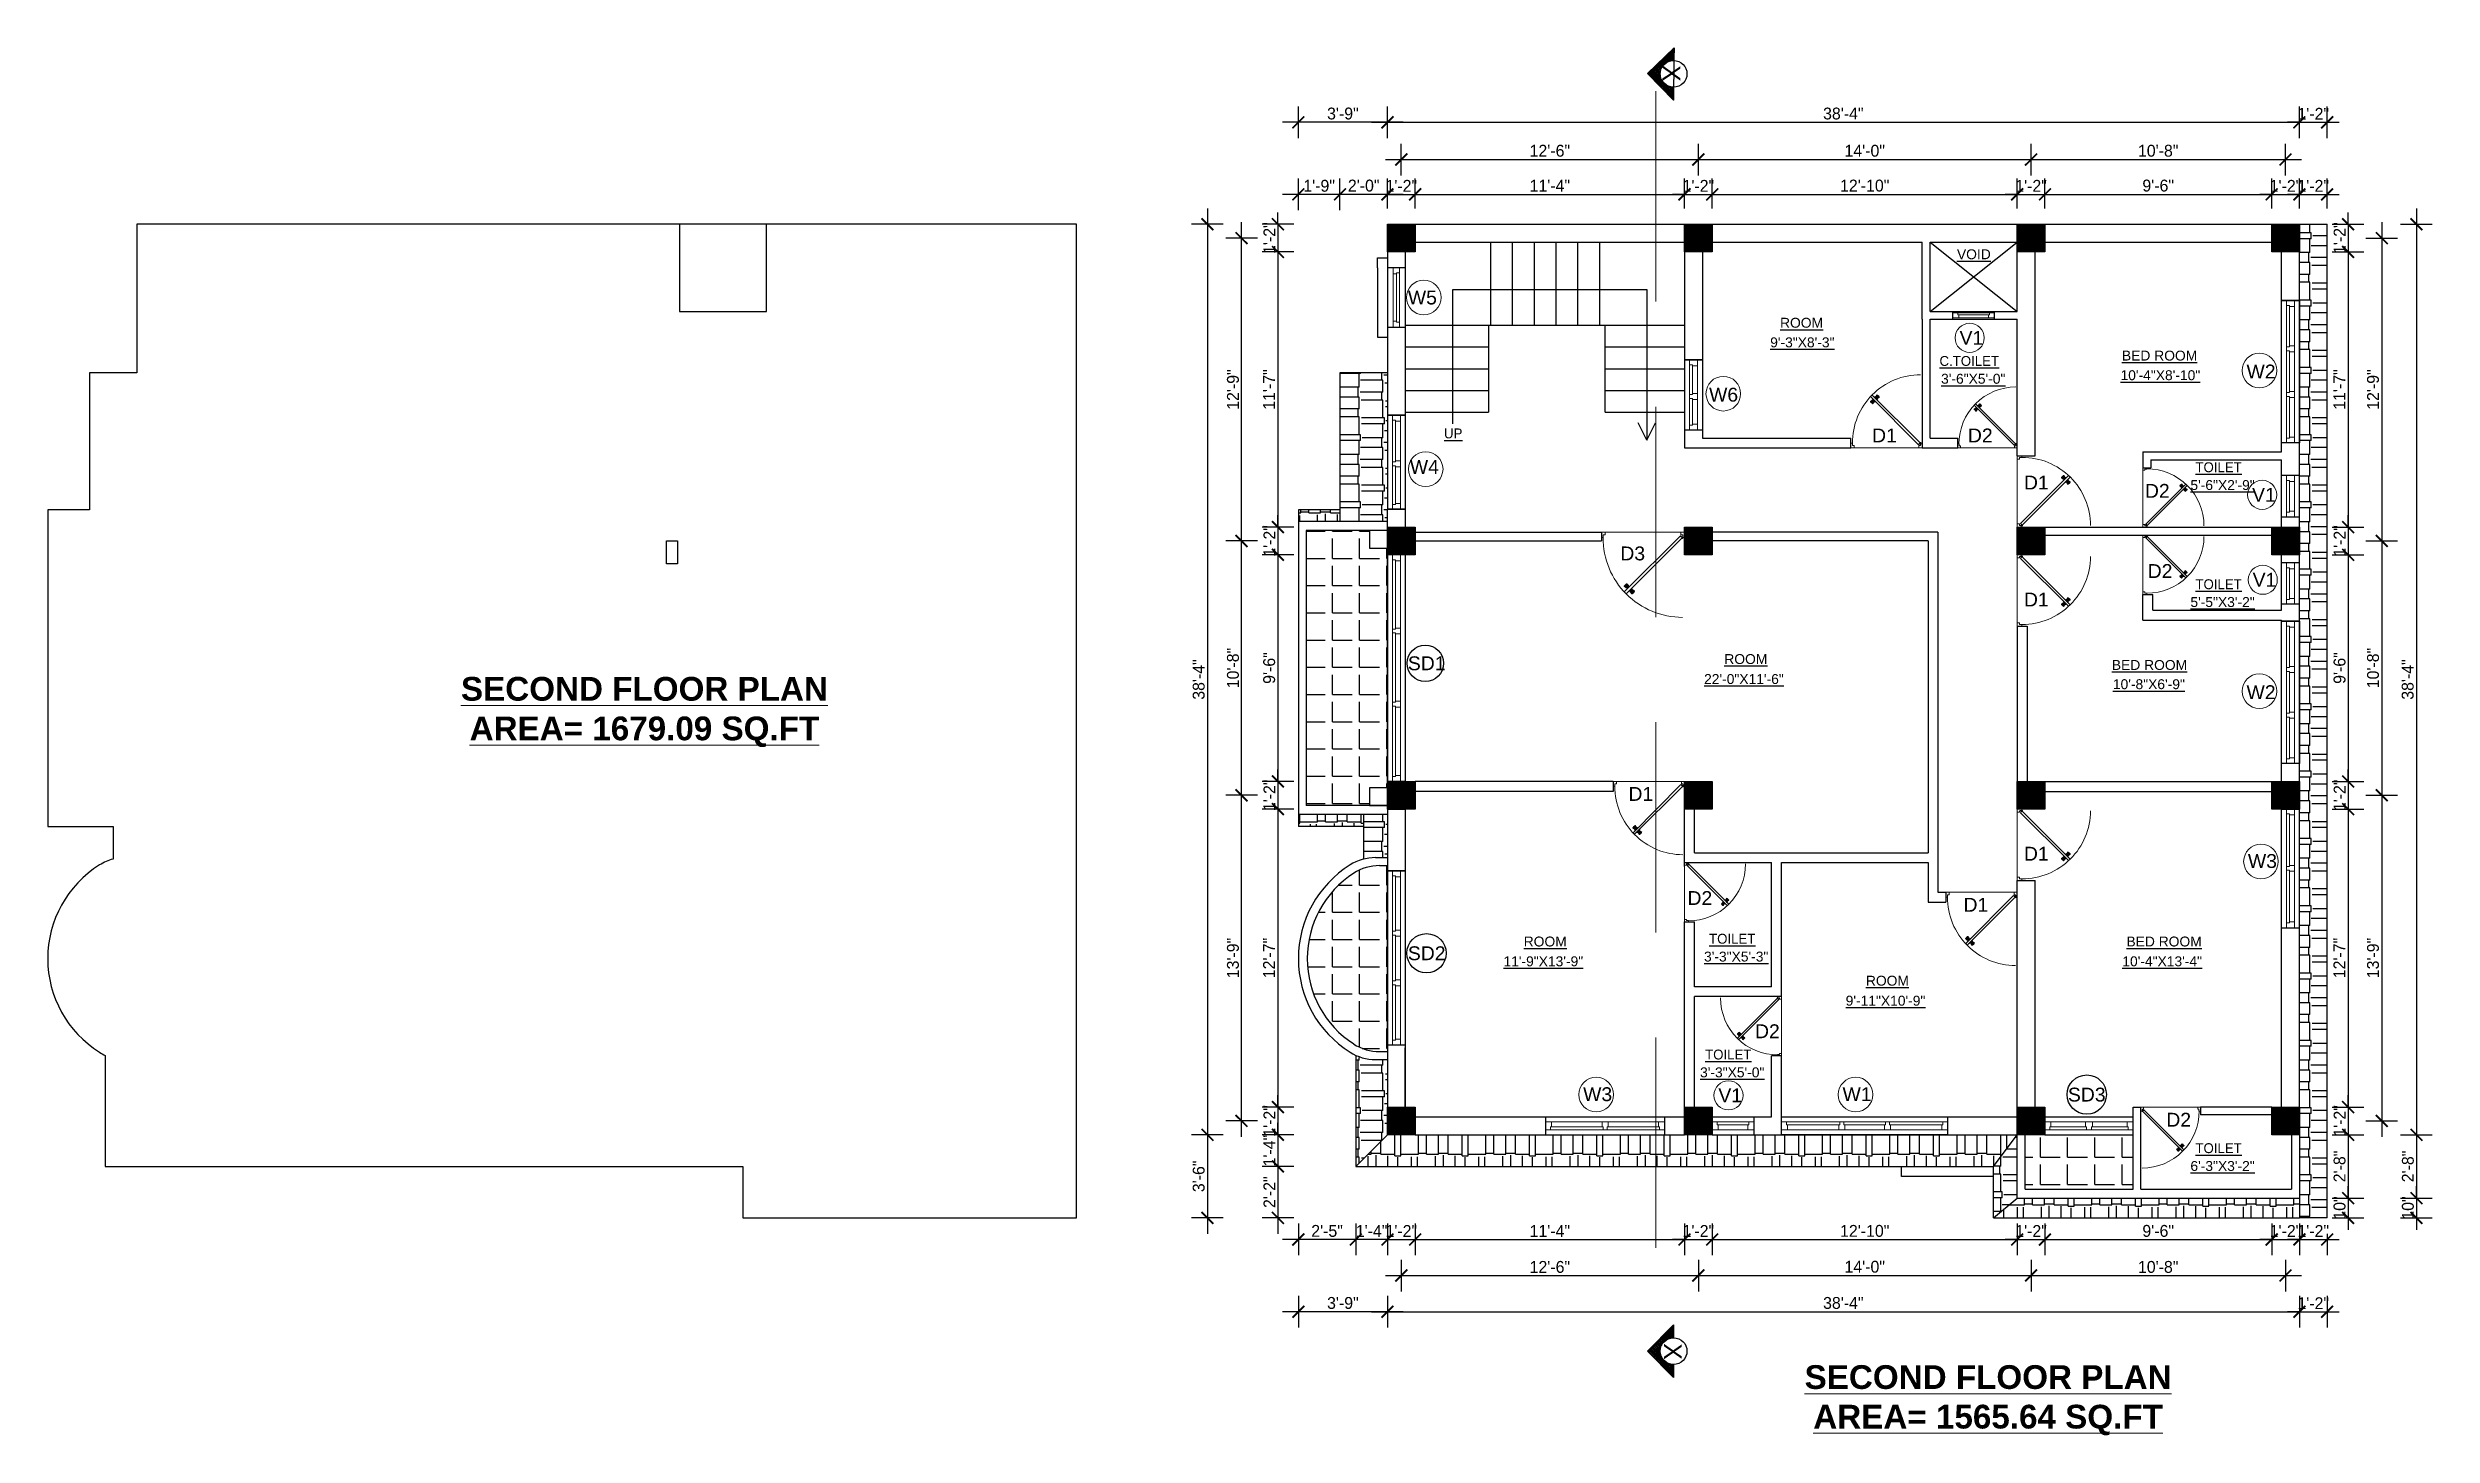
# Model space of a CAD drawing. Header units: inches. Extents: x 3672 to 10975, y -27382 to -746.
# Drawn here: x 7565 to 8770, y -24918 to -24217 of the extents above; entities that cross this region are included whole.
import ezdxf

# ---------------------------------------------------------------- set-up
doc = ezdxf.new("R2010")
doc.units = ezdxf.units.IN
doc.header["$LTSCALE"] = 17
doc.header["$MEASUREMENT"] = 0
doc.linetypes.add('21_FP_00$0$HIDDEN', pattern=[0.375, 0.25, -0.125])
doc.linetypes.add('PHANTOM2', pattern=[1.25, 0.625, -0.125, 0.125, -0.125, 0.125, -0.125])
for name, color, linetype, lineweight in [('25 BOT BAR', 12, 'Continuous', 25), ('aa_section_line', 2, 'PHANTOM2', 13), ('DOOR & WIN', 1, 'Continuous', 25), ('OUTLINE', 1, 'Continuous', 25), ('PUERTAS', 7, 'Continuous', 9), ('TEXT', 231, 'Continuous', 20), ('WINDOW FRAME PLAN', 162, 'Continuous', 18)]:
    doc.layers.add(name, color=color, linetype=linetype, lineweight=lineweight)
doc.layers.add('A-Sect-Iden', color=111, linetype='Continuous')
doc.styles.add('ARCHITECTURE', font='stylu.ttf')
doc.styles.add('DIMTEXT', font='arial.ttf', dxfattribs={"height": 6})
doc.styles.add('HEADING', font='swissel.ttf')
doc.dimstyles.new('8 SCALE', dxfattribs={"dimscale": 0, "dimtxt": 6, "dimasz": 6, "dimexe": 8, "dimexo": 8, "dimgap": 1.25, "dimtad": 1, "dimdec": 0, "dimzin": 3, "dimdsep": 46, "dimlunit": 4, "dimtxsty": 'ARCHITECTURE', "dimblk": 'ARCHTICK', "dimcen": 8, "dimdle": 8, "dimclrd": 5, "dimclre": 5, "dimclrt": 7, "dimadec": 0, "dimazin": 0, "dimtfac": 0.75, "dimtdec": 0, "dimtix": 1, "dimtmove": 2, "dimatfit": 3, "dimldrblk": 'ARCHTICK', "dimfxl": 8, "dimfxlon": 1, "dimtolj": 1, "dimtzin": 0, "dimlwd": -1, "dimlwe": -1, "dimarcsym": 0})
pattern_1 = [(90, (-1768.396, -5912.43), (-12, 25.5), [6, -5, 7, -3, 9, -4]), (90, (-1768.896, -5906.43), (-12, 25.5), [5, -19, 4, -6]), (90, (-1767.646, -5894.43), (-12, 25.5), [3, -31]), (180, (-1768.396, -5912.4304), (-12, -8.5), [11.5, -36.5]), (180, (-1768.396, -5906.4304), (-12, -8.5), [11.25, -36.75]), (180, (-1768.396, -5901.4304), (-12, -8.5), [10.5, -37.5]), (180, (-1767.646, -5894.4304), (-12, -8.5), [11.5, -36.5]), (180, (-1767.646, -5891.4304), (-12, -8.5), [11.5, -36.5]), (180, (-1768.396, -5882.4304), (-12, -8.5), [11, -37])]
pattern_2 = [(0, (-1768.396, -5912.43), (25.5, 12), [6, -5, 7, -3, 9, -4]), (0, (-1762.396, -5911.93), (25.5, 12), [5, -19, 4, -6]), (0, (-1750.396, -5913.18), (25.5, 12), [3, -31]), (90, (-1768.396, -5912.4304), (-8.5, 12), [11.5, -36.5]), (90, (-1762.396, -5912.4304), (-8.5, 12), [11.25, -36.75]), (90, (-1757.396, -5912.4304), (-8.5, 12), [10.5, -37.5]), (90, (-1750.396, -5913.1804), (-8.5, 12), [11.5, -36.5]), (90, (-1747.396, -5913.1804), (-8.5, 12), [11.5, -36.5]), (90, (-1738.396, -5912.4304), (-8.5, 12), [11, -37])]
pattern_3 = [(0, (-1768.396, -4977.941), (0, 13.75), [10, -3.75]), (90, (-1768.396, -4977.941), (-13.75, 8e-16), [10, -3.75])]

msp = doc.modelspace()

# ---------------------------------------------------------------- texts
at = {"layer": 'A-Sect-Iden', "ltscale": 0.5, "char_height": 9, "width": 12.25, "attachment_point": 5, "style": 'HEADING'}
for insert, rotation in [((8385.3, -24230.3), 269.2631), ((8386, -24876.1), 269.8551)]:
    msp.add_mtext('X', dxfattribs=dict(at, insert=insert, rotation=rotation))
at = {"layer": 'DOOR & WIN', "char_height": 5, "attachment_point": 5}
for s, insert in [('{\\fArial TUR|b0|i0|c0|p34;\\L\\C7;VOID}', (8538, -24321.8)), ('{\\fArial TUR|b0|i0|c0|p34;\\L\\C7;ROOM}', (8451, -24356.4)), ('{\\fArial TUR|b0|i0|c0|p34;\\L\\C7;9\'-3"X8\'-3"}', (8451.4, -24366.3)), ('{\\fArial TUR|b0|i0|c0|p34;\\L\\C7;BED ROOM}', (8631.8, -24373)), ('{\\L\\C7;C.TOILET}', (8535.7, -24375.7)), ('{\\fArial TUR|b0|i0|c0|p34;\\L\\C7;3\'-6"X5\'-0"}', (8537.7, -24384.7)), ('{\\fArial TUR|b0|i0|c0|p34;\\L\\C7;10\'-4"X8\'-10"}', (8632.2, -24382.9)), ('{\\L\\C7;UP}', (8275.1, -24412.3)), ('{\\L\\C7;TOILET}', (8661.6, -24429.4)), ('{\\fArial TUR|b0|i0|c0|p34;\\L\\C7;5\'-6"X2\'-9"}', (8663.6, -24438.4)), ('{\\L\\C7;TOILET}', (8661.6, -24488.5)), ('{\\fArial TUR|b0|i0|c0|p34;\\L\\C7;5\'-5"X3\'-2"}', (8663.6, -24497.5)), ('{\\fArial TUR|b0|i0|c0|p34;\\L\\C7; \\fArial TUR|b0|i0|c162|p34;ROOM}', (8421.9, -24526.3)), ('{\\fArial TUR|b0|i0|c0|p34;\\L\\C7;BED ROOM}', (8626.7, -24529.3)), ('{\\fArial TUR|b0|i0|c0|p34;\\L\\C7;22\'-0"X11\'-6"}', (8421.9, -24536.4)), ('{\\fArial TUR|b0|i0|c0|p34;\\L\\C7;10\'-8"X6\'-9"}', (8626.4, -24539)), ('{\\fArial TUR|b0|i0|c162|p34;\\L\\C7; ROOM}', (8320.6, -24669)), ('{\\L\\C7;TOILET}', (8416, -24667.6)), ('{\\fArial TUR|b0|i0|c162|p34;\\L\\C7; \\fArial TUR|b0|i0|c0|p34;BED \\fArial TUR|b0|i0|c162|p34;ROOM}', (8633.1, -24669)), ('{\\fArial TUR|b0|i0|c0|p34;\\L\\C7;11\'-9"X13\'-9"}', (8320.6, -24679)), ('{\\fArial TUR|b0|i0|c0|p34;\\L\\C7;3\'-3"X5\'-3"}', (8418, -24676.6)), ('{\\fArial TUR|b0|i0|c0|p34;\\L\\C7;10\'-4"X13\'-4"}', (8633.1, -24679)), ('{\\fArial TUR|b0|i0|c0|p34;\\L\\C7;9\'-11"X10\'-9"}', (8493.4, -24698.9)), ('{\\fArial TUR|b0|i0|c0|p34;\\L\\C7; \\fArial TUR|b0|i0|c162|p34;ROOM}', (8493.4, -24688.8)), ('{\\fArial TUR|b0|i0|c0|p34;\\L\\C7;3\'-3"X5\'-0"}', (8416, -24735.1)), ('{\\L\\C7;TOILET}', (8414, -24726.1)), ('{\\fArial TUR|b0|i0|c0|p34;\\L\\C7;6\'-3"X3\'-2"}', (8663.6, -24782.4)), ('{\\L\\C7;TOILET}', (8661.6, -24773.4))]:
    msp.add_mtext(s, dxfattribs=dict(at, insert=insert))
at = {"layer": 'TEXT', "style": 'DIMTEXT'}
for s, p in [('W5', (8252.2, -24347.1)), ('W2', (8675.7, -24384.5)), ('W6', (8404.3, -24396.2)), ('W4', (8253.2, -24432.7)), ('SD1', (8252.2, -24531.9)), ('W2', (8675.7, -24546.5)), ('SD2', (8252.2, -24678.4)), ('SD3', (8585.5, -24749.8))]:
    msp.add_text(s, height=7, rotation=360, dxfattribs=at).set_placement(p)
for s, p in [('V1', (8530.8, -24367.5)), ('D1', (8486.6, -24416.8)), ('D2', (8535, -24416.8)), ('D1', (8563.3, -24440.6)), ('D2', (8624.4, -24444.8)), ('V1', (8678.5, -24446.8)), ('D3', (8359.5, -24476.4)), ('D2', (8625.8, -24485.3)), ('V1', (8678.8, -24489.7)), ('D1', (8563.3, -24499.7)), ('D1', (8363.6, -24597.9)), ('D1', (8563.3, -24628.1)), ('W3', (8676.4, -24631.8)), ('D2', (8393.4, -24650.5)), ('D1', (8532.8, -24653.9)), ('D2', (8427.5, -24717.8)), ('W3', (8340.7, -24749.6)), ('V1', (8409, -24750.2)), ('W1', (8471.7, -24749.6)), ('D2', (8635.2, -24762.5))]:
    msp.add_text(s, height=7, dxfattribs=at).set_placement(p)
at = {"layer": 'TEXT', "char_height": 12, "width": 396.298, "attachment_point": 2}
for s, insert in [('{\\fArial|b1|i0|c0|p34;\\LSECOND FLOOR PLAN \\PAREA= 1679.09 SQ.FT}', (7866.7, -24535.3)), ('{\\fArial|b1|i0|c0|p34;\\LSECOND FLOOR PLAN \\PAREA= 1565.64 SQ.FT}', (8545.2, -24883))]:
    msp.add_mtext(s, dxfattribs=dict(at, insert=insert))

# ---------------------------------------------------------------- blocks, each defined once
blk = doc.blocks.new('ffddd')
at = {"layer": 'DOOR & WIN'}
for p, q in [((-13345.3, -2388.1), (-13345.3, -2316.1)), ((-13336.3, -2316.1), (-13345.3, -2316.1)), ((-13336.3, -2316.1), (-13336.3, -2388.1)), ((-13336.3, -2388.1), (-13345.3, -2388.1)), ((-13336.3, -2388.1), (-13345.3, -2388.1))]:
    blk.add_line(p, q, dxfattribs=at)
at = {"layer": 'WINDOW FRAME PLAN'}
for p, q in [((-13342.8, -2316.1), (-13342.8, -2318.6)), ((-13342.8, -2385.6), (-13342.8, -2318.6)), ((-13342.8, -2318.6), (-13341.3, -2318.6)), ((-13341.3, -2318.6), (-13341.3, -2319.1)), ((-13341.3, -2319.1), (-13341.3, -2339.6)), ((-13341.3, -2319.1), (-13338.8, -2319.1)), ((-13338.8, -2316.1), (-13338.8, -2319.1)), ((-13338.8, -2319.1), (-13338.8, -2385.1)), ((-13342.8, -2339.6), (-13341.3, -2339.6)), ((-13342.8, -2341.6), (-13341.3, -2341.6)), ((-13341.3, -2339.1), (-13338.8, -2339.1)), ((-13341.3, -2341.6), (-13341.3, -2342.1)), ((-13341.3, -2341.6), (-13341.3, -2362.6)), ((-13341.3, -2342.1), (-13338.8, -2342.1)), ((-13342.8, -2362.6), (-13341.3, -2362.6)), ((-13342.8, -2364.6), (-13341.3, -2364.6)), ((-13341.3, -2362.1), (-13338.8, -2362.1)), ((-13341.3, -2362.6), (-13341.3, -2362.1)), ((-13341.3, -2364.6), (-13341.3, -2385.6)), ((-13341.3, -2365.1), (-13338.8, -2365.1)), ((-13342.8, -2388.1), (-13342.8, -2385.6)), ((-13342.8, -2385.6), (-13341.3, -2385.6)), ((-13341.3, -2385.1), (-13338.8, -2385.1)), ((-13341.3, -2385.6), (-13341.3, -2385.1)), ((-13338.8, -2388.1), (-13338.8, -2385.1))]:
    blk.add_line(p, q, dxfattribs=at)
blk = doc.blocks.new('3ft')
at = {"layer": 'PUERTAS', "color": 6}
for p, q in [((1, 2.5), (25.2, 26.7)), ((26, 25.9), (1.8, 1.6)), ((26, 25.9), (25.2, 26.7)), ((0, 2.4), (0, 0)), ((0.7, 2.4), (0, 2.4)), ((1.6, 0), (0, 0)), ((0.7, 1.5), (0.7, 2.4)), ((0.8, 1.5), (0.7, 1.5)), ((0.8, 1.5), (0.8, 2.4)), ((0.8, 1.2), (0.8, 1.5)), ((1.6, 1.2), (0.8, 1.2)), ((1.6, 1.8), (0.9, 2.5)), ((1.6, 1.9), (1, 2.5)), ((1.6, 1.9), (1.6, 1.8)), ((1.8, 1.6), (1.6, 1.8)), ((1.6, 0), (1.6, 1.2)), ((34.4, 0), (34.4, 1.2)), ((34.4, 1.2), (35.2, 1.2)), ((34.4, 0), (36, 0)), ((35.2, 1.2), (35.2, 2.4)), ((35.2, 2.4), (36, 2.4)), ((36, 0), (36, 2.4))]:
    blk.add_line(p, q, dxfattribs=at)
at = {"layer": 'PUERTAS', "color": 8}
for p, q in [((22.6, 24.9), (21.6, 25.7)), ((22.6, 25), (21.7, 25.7)), ((22.7, 25.1), (21.8, 25.9)), ((22.1, 26.3), (22, 26.1)), ((22.9, 25.2), (22, 26.1)), ((22.1, 26.3), (22.3, 26.4)), ((22.3, 26.4), (22.3, 26.4)), ((23.2, 25.5), (22.3, 26.4)), ((23.3, 25.7), (22.5, 26.6)), ((23.5, 25.8), (22.7, 26.8)), ((23.4, 25.8), (22.7, 26.7)), ((22.7, 24.3), (23, 24.8)), ((23, 25), (22.8, 25.1)), ((23, 25), (22.9, 25.2)), ((23, 25), (22.9, 25.1)), ((22.9, 24.5), (23.1, 24.9)), ((23.1, 25.1), (23, 25.2)), ((23.1, 24.8), (23.2, 25)), ((23.3, 25.3), (23.2, 25.4)), ((23.4, 25.4), (23.3, 25.6)), ((23.4, 25.4), (23.3, 25.5)), ((23.4, 25.4), (23.3, 25.5)), ((23.3, 24.9), (23.3, 25.1)), ((23.5, 25.1), (23.3, 25.1)), ((23.6, 25.3), (23.4, 25.2)), ((23.9, 25.5), (23.5, 25.3)), ((24.1, 25.7), (23.6, 25.4)), ((24.4, 24.2), (24.4, 24)), ((24.6, 24.3), (24.5, 24.1)), ((24.8, 24.6), (24.6, 24.2)), ((25, 24.8), (24.7, 24.3)), ((24.7, 24.1), (24.8, 24)), ((24.8, 24.1), (24.9, 24)), ((25.1, 24.2), (26.1, 23.4)), ((25.1, 24.1), (26, 23.3)), ((23.6, 23.4), (24.1, 23.7)), ((23.8, 23.6), (24.2, 23.8)), ((24.1, 23.8), (24.3, 23.9)), ((24.2, 24), (24.4, 24)), ((24.2, 23.3), (25, 22.3)), ((24.3, 23.7), (24.4, 23.6)), ((24.3, 23.7), (24.5, 23.6)), ((24.3, 23.6), (24.4, 23.5)), ((24.3, 23.3), (25.1, 22.4)), ((24.4, 23.8), (24.5, 23.7)), ((24.4, 23.4), (25.2, 22.5)), ((24.5, 23.6), (25.4, 22.7)), ((24.6, 24), (24.7, 23.9)), ((24.7, 24.1), (24.8, 23.9)), ((24.8, 23.8), (25.7, 23)), ((25, 24), (25.9, 23.2)), ((25.6, 22.8), (25.4, 22.7)), ((25.6, 22.8), (25.7, 23)), ((25.7, 23), (25.7, 23)), ((0, 0), (36, 0))]:
    blk.add_line(p, q, dxfattribs=at)
at = {"layer": 'PUERTAS', "color": 1}
for p, q in [((21.7, 25.8), (22.1, 26.3)), ((21.7, 25.7), (22.2, 26.2)), ((21.7, 25.8), (21.7, 25.8)), ((22.5, 25), (21.7, 25.6)), ((22.6, 26.7), (22.1, 26.3)), ((22.7, 26.7), (22.2, 26.2)), ((22.6, 26.7), (22.6, 26.7)), ((22.6, 25), (23, 25.4)), ((22.6, 24.3), (22.9, 24.7)), ((22.6, 24.1), (22.6, 24.1)), ((22.7, 25.1), (22.7, 25.1)), ((23.4, 25.9), (22.8, 26.7)), ((22.8, 25.1), (23.1, 25.3)), ((22.9, 25), (22.8, 25.1)), ((22.9, 24.9), (23.2, 25.2)), ((22.9, 24.8), (22.9, 24.8)), ((22.9, 24.7), (22.9, 24.7)), ((23.4, 25.8), (23, 25.4)), ((23.3, 25.6), (23.1, 25.3)), ((23.5, 25.5), (23.2, 25.2)), ((23.3, 25.7), (23.3, 25.7)), ((23.4, 25.5), (23.3, 25.6)), ((23.6, 25.5), (23.6, 25.5)), ((24.1, 25.8), (23.7, 25.5)), ((23.7, 25.5), (23.7, 25.5)), ((24.3, 25.8), (24.3, 25.8)), ((24.8, 24.1), (24.5, 23.9)), ((25.1, 24.1), (24.7, 23.7)), ((25.1, 24.8), (24.8, 24.4)), ((24.8, 24.4), (24.8, 24.4)), ((24.8, 24.3), (24.8, 24.3)), ((24.8, 24.1), (24.9, 24)), ((25.1, 25), (25.1, 25)), ((25.2, 24.1), (26, 23.5)), ((23.4, 23.3), (23.4, 23.3)), ((23.6, 23.3), (24, 23.6)), ((24, 23.6), (24, 23.6)), ((24.1, 23.6), (24.1, 23.6)), ((24.3, 23.6), (24.5, 23.9)), ((24.3, 23.3), (24.7, 23.7)), ((24.3, 23.6), (24.4, 23.5)), ((24.3, 23.2), (24.9, 22.4)), ((24.4, 23.5), (24.6, 23.8)), ((24.4, 23.4), (24.4, 23.4)), ((24.9, 24), (24.6, 23.8)), ((25, 24), (25, 24)), ((25, 22.4), (25.5, 22.9)), ((25.1, 22.4), (25.6, 22.8)), ((25.1, 22.4), (25.1, 22.4)), ((26, 23.4), (25.5, 22.9)), ((26, 23.3), (25.6, 22.8)), ((26, 23.3), (26, 23.3))]:
    blk.add_line(p, q, dxfattribs=at)
at = {"layer": 'PUERTAS', "color": 2}
for p, q in [((22, 26.1), (22, 26.1)), ((25.4, 22.7), (25.4, 22.7))]:
    blk.add_line(p, q, dxfattribs=at)
at = {"layer": 'PUERTAS', "color": 6}
for radius in [0.155, 0.0752]:
    blk.add_circle((0.8, 2.6), radius, dxfattribs=at)
blk.add_arc((0.8, 2.6), 34.4, 359.7285, 90.0333, dxfattribs=at)
at = {"layer": 'PUERTAS', "color": 1}
for centre, start, end in [((22.5, 25), 231.0764, 315), ((22.7, 24.2), 135, 225), ((22.7, 26.7), 38.9236, 135), ((22.8, 25.1), 225, 315), ((23, 24.9), 135, 219.7428), ((22.9, 24.8), 315, 39.7428), ((23.3, 25.6), 315, 45), ((23.4, 25.9), 315, 38.9236), ((23.5, 25.4), 50.2572, 135), ((23.6, 25.5), 230.2572, 315), ((24.2, 25.7), 45, 135), ((24.8, 24.3), 135, 219.7428), ((24.7, 24.2), 315, 39.7428), ((25, 24.9), 315, 45), ((25.2, 24.1), 51.0764, 135), ((23.5, 23.4), 225, 315), ((24.1, 23.6), 50.2572, 135), ((24.2, 23.7), 230.2572, 315), ((24.3, 23.2), 135, 218.9236), ((24.4, 23.5), 135, 225), ((24.9, 24), 45, 135), ((25, 22.4), 218.9236, 315), ((26, 23.4), 315, 51.0764)]:
    blk.add_arc(centre, 0.08, start, end, dxfattribs=at)
blk = doc.blocks.new('*U2796')
at = {"color": 3, "xscale": -1}
blk.add_blockref('3ft', (42, 0), dxfattribs=at)
blk = doc.blocks.new('2ft6in')
at = {"layer": 'PUERTAS', "color": 2}
for p, q in [((0.8, 2.1), (21, 22.3)), ((21.7, 21.6), (1.5, 1.4)), ((18.3, 21.8), (18.3, 21.8)), ((21.7, 21.6), (21, 22.3)), ((21.2, 18.9), (21.2, 18.9)), ((0, 2), (0, 0)), ((0.6, 2), (0, 2)), ((1.3, 0), (0, 0)), ((0.6, 1.3), (0.6, 2)), ((0.7, 1.3), (0.6, 1.3)), ((0.7, 1.3), (0.7, 2)), ((0.7, 1), (0.7, 1.3)), ((1.3, 1), (0.7, 1)), ((1.4, 1.6), (0.8, 2.1)), ((1.3, 1.5), (0.8, 2.1)), ((1.4, 1.6), (1.3, 1.5)), ((1.5, 1.4), (1.3, 1.5)), ((1.3, 0), (1.3, 1)), ((28.7, 0), (28.7, 1)), ((28.7, 1), (29.3, 1)), ((28.7, 0), (30, 0)), ((29.3, 1), (29.3, 2)), ((29.3, 2), (30, 2)), ((30, 0), (30, 2))]:
    blk.add_line(p, q, dxfattribs=at)
at = {"layer": 'PUERTAS', "color": 8}
for p, q in [((18.8, 20.8), (18, 21.4)), ((18.9, 20.8), (18.1, 21.5)), ((19, 20.9), (18.2, 21.6)), ((18.4, 21.9), (18.3, 21.8)), ((19.1, 21), (18.3, 21.7)), ((18.4, 21.9), (18.6, 22)), ((18.6, 22), (18.6, 22)), ((19.3, 21.3), (18.6, 22)), ((19.4, 21.4), (18.8, 22.1)), ((19.6, 21.5), (18.9, 22.3)), ((19.5, 21.5), (18.9, 22.3)), ((18.9, 20.3), (19.2, 20.7)), ((19.1, 20.8), (19, 20.9)), ((19.2, 20.9), (19.1, 21)), ((19.1, 20.8), (19.1, 20.9)), ((19.1, 20.4), (19.3, 20.8)), ((19.3, 20.9), (19.2, 21)), ((19.4, 21.1), (19.3, 21.2)), ((19.3, 20.6), (19.3, 20.8)), ((19.5, 21.2), (19.4, 21.3)), ((19.5, 21.2), (19.4, 21.3)), ((19.5, 21.1), (19.4, 21.2)), ((19.4, 20.8), (19.4, 20.9)), ((19.6, 20.9), (19.4, 20.9)), ((19.7, 21.1), (19.5, 21)), ((20.1, 21.4), (19.6, 21.1)), ((19.9, 21.2), (19.6, 21.1)), ((19.7, 19.5), (20.1, 19.8)), ((19.9, 19.7), (20.2, 19.8)), ((20.1, 19.9), (20.3, 19.9)), ((20.2, 20), (20.3, 20)), ((20.2, 19.7), (20.3, 19.6)), ((20.2, 19.7), (20.3, 19.6)), ((20.2, 19.4), (20.9, 18.7)), ((20.2, 19.4), (20.8, 18.6)), ((20.3, 20.1), (20.4, 20)), ((20.3, 19.8), (20.4, 19.7)), ((20.3, 19.5), (21, 18.8)), ((20.5, 20.3), (20.4, 20.1)), ((20.4, 19.8), (20.4, 19.7)), ((20.7, 20.5), (20.5, 20.2)), ((20.5, 20), (20.6, 19.9)), ((20.5, 19.6), (21.1, 18.9)), ((20.8, 20.6), (20.6, 20.2)), ((20.6, 20.1), (20.7, 20)), ((20.6, 20.1), (20.7, 20)), ((20.6, 20), (20.7, 20)), ((20.7, 19.9), (21.4, 19.2)), ((20.8, 20), (21.6, 19.3)), ((20.9, 20.1), (21.7, 19.5)), ((21, 20.1), (21.7, 19.5)), ((21.3, 19), (21.2, 18.9)), ((21.3, 19), (21.4, 19.1)), ((21.4, 19.2), (21.4, 19.1)), ((0, 0), (30, 0))]:
    blk.add_line(p, q, dxfattribs=at)
at = {"layer": 'PUERTAS', "color": 1}
for p, q in [((18.1, 21.5), (18.5, 21.9)), ((18.1, 21.4), (18.5, 21.9)), ((18.1, 21.5), (18.1, 21.5)), ((18.7, 20.8), (18.1, 21.3)), ((18.9, 22.3), (18.5, 21.9)), ((18.8, 22.2), (18.5, 21.9)), ((18.8, 22.2), (18.8, 22.2)), ((18.8, 20.8), (19.2, 21.2)), ((18.8, 20.2), (19.1, 20.6)), ((18.9, 20.1), (18.8, 20.1)), ((18.9, 20.9), (18.9, 20.9)), ((19.5, 21.6), (19, 22.3)), ((19, 20.9), (19.2, 21.1)), ((19.1, 20.8), (19, 20.9)), ((19.1, 20.8), (19.3, 21)), ((19.1, 20.7), (19.1, 20.7)), ((19.1, 20.6), (19.1, 20.6)), ((19.5, 21.5), (19.2, 21.2)), ((19.5, 21.3), (19.2, 21.1)), ((19.5, 21.2), (19.3, 21)), ((19.4, 21.4), (19.5, 21.4)), ((19.5, 21.2), (19.4, 21.3)), ((19.5, 19.4), (19.5, 19.4)), ((19.6, 21.2), (19.6, 21.2)), ((19.6, 19.4), (20, 19.7)), ((20.1, 21.5), (19.7, 21.2)), ((19.7, 21.2), (19.7, 21.2)), ((20, 19.7), (20, 19.7)), ((20.1, 19.7), (20.1, 19.7)), ((20.2, 21.5), (20.2, 21.5)), ((20.2, 19.7), (20.4, 19.9)), ((20.2, 19.4), (20.6, 19.8)), ((20.2, 19.7), (20.3, 19.6)), ((20.2, 19.3), (20.8, 18.6)), ((20.3, 19.6), (20.5, 19.8)), ((20.3, 19.5), (20.3, 19.5)), ((20.6, 20.1), (20.4, 19.9)), ((20.7, 20), (20.5, 19.8)), ((20.7, 20.2), (20.6, 20.2)), ((20.9, 20.1), (20.6, 19.8)), ((20.6, 20.1), (20.7, 20)), ((20.9, 20.7), (20.7, 20.3)), ((20.7, 20.3), (20.7, 20.3)), ((20.8, 20), (20.8, 20)), ((20.9, 20.8), (20.9, 20.8)), ((20.9, 18.6), (21.3, 19.1)), ((20.9, 18.7), (21.3, 19)), ((20.9, 18.7), (20.9, 18.7)), ((21, 20.1), (21.7, 19.6)), ((21.7, 19.5), (21.3, 19.1)), ((21.7, 19.4), (21.3, 19)), ((21.6, 19.4), (21.7, 19.4))]:
    blk.add_line(p, q, dxfattribs=at)
at = {"layer": 'PUERTAS', "color": 2}
for radius in [0.129, 0.0627]:
    blk.add_circle((0.7, 2.1), radius, dxfattribs=at)
at = {"layer": 'PUERTAS', "color": 8}
blk.add_arc((0.7, 2.1), 28.7, 359.7285, 90.0333, dxfattribs=at)
at = {"layer": 'PUERTAS', "color": 1}
for centre, start, end in [((18.8, 20.8), 231.0764, 315), ((18.9, 20.2), 135, 225), ((18.9, 22.2), 38.9236, 135), ((19, 20.9), 225, 315), ((19.2, 20.7), 135, 219.7428), ((19.1, 20.6), 315, 39.7428), ((19.5, 21.6), 315, 38.9236), ((19.4, 21.4), 315, 45), ((19.6, 21.2), 50.2572, 135), ((19.6, 19.5), 225, 315), ((19.7, 21.3), 230.2572, 315), ((20.1, 19.6), 50.2572, 135), ((20.2, 21.4), 45, 135), ((20.2, 19.7), 230.2572, 315), ((20.3, 19.4), 135, 218.9236), ((20.4, 19.5), 135, 225), ((20.7, 20.3), 135, 219.7428), ((20.6, 20.2), 315, 39.7428), ((20.8, 20), 45, 135), ((20.8, 18.7), 218.9236, 315), ((20.9, 20.7), 315, 45), ((21, 20.1), 51.0764, 135), ((21.7, 19.5), 315, 51.0764)]:
    blk.add_arc(centre, 0.0667, start, end, dxfattribs=at)
blk = doc.blocks.new('*U2794')
at = {"color": 3, "xscale": -1}
blk.add_blockref('2ft6in', (42, 0), dxfattribs=at)
blk = doc.blocks.new('*U2798')
at = {"color": 3}
blk.add_blockref('3ft', (0, 0), dxfattribs=at)
blk = doc.blocks.new('*U2797')
at = {"layer": 'PUERTAS', "color": 2}
for p, q in [((11.6, 30.2), (12.6, 31.2)), ((11.6, 30.2), (39.9, 1.9)), ((12.3, 26.5), (12.3, 26.4)), ((40.8, 2.9), (12.6, 31.2)), ((16.3, 30.5), (16.4, 30.5)), ((0, 0), (0, 2.8)), ((0.9, 2.8), (0, 2.8)), ((1.9, 0), (0, 0)), ((0.9, 1.4), (0.9, 2.8)), ((1.9, 1.4), (0.9, 1.4)), ((1.9, 0), (1.9, 1.4)), ((39.9, 1.9), (40.2, 2.1)), ((40.1, 2.2), (40.9, 3)), ((40.1, 2.2), (40.2, 2.1)), ((40.1, 0), (40.1, 1.4)), ((40.1, 1.4), (41.1, 1.4)), ((40.1, 0), (42, 0)), ((40.2, 2.1), (40.9, 2.9)), ((41.1, 1.8), (41.1, 2.8)), ((41.1, 1.4), (41.1, 1.8)), ((41.1, 1.8), (41.2, 1.8)), ((41.2, 1.8), (41.2, 2.9)), ((41.2, 2.8), (42, 2.8)), ((42, 2.8), (42, 0))]:
    blk.add_line(p, q, dxfattribs=at)
at = {"layer": 'PUERTAS', "color": 8}
for p, q in [((12.7, 28.2), (11.6, 27.3)), ((12.7, 28.1), (11.6, 27.2)), ((12.9, 28), (11.8, 27.1)), ((13, 27.8), (12, 26.9)), ((12, 26.8), (12, 26.8)), ((12.2, 26.6), (12, 26.8)), ((12.2, 26.6), (12.3, 26.4)), ((13.4, 27.5), (12.4, 26.5)), ((13.5, 27.3), (12.6, 26.3)), ((12.8, 28.9), (13.2, 28.3)), ((13.7, 27.2), (12.8, 26.1)), ((13.7, 27.1), (12.8, 26.1)), ((13.1, 28.2), (13, 28)), ((13.1, 28.1), (13, 28)), ((13.1, 28.7), (13.3, 28.2)), ((13.2, 28.1), (13.1, 27.9)), ((13.3, 28), (13.2, 27.8)), ((13.3, 28.4), (13.4, 28.1)), ((13.5, 27.8), (13.4, 27.6)), ((13.5, 28.2), (13.5, 28)), ((13.7, 28), (13.5, 28)), ((13.6, 27.7), (13.5, 27.5)), ((13.7, 27.6), (13.5, 27.5)), ((13.9, 27.8), (13.6, 27.9)), ((13.7, 27.6), (13.6, 27.5)), ((14.2, 27.5), (13.7, 27.8)), ((14.4, 27.3), (13.8, 27.7)), ((13.9, 30), (14.5, 29.6)), ((14.2, 29.7), (14.6, 29.5)), ((14.4, 29.5), (14.7, 29.4)), ((14.6, 30.1), (15.5, 31.2)), ((14.6, 29.3), (14.8, 29.3)), ((14.7, 30.1), (15.6, 31.2)), ((14.7, 29.7), (14.8, 29.8)), ((14.7, 29.7), (14.8, 29.8)), ((14.7, 29.6), (14.9, 29.7)), ((14.8, 29.9), (15.7, 31)), ((14.8, 29.5), (15, 29.6)), ((14.8, 29.1), (14.8, 29.3)), ((15, 29.8), (15.9, 30.8)), ((15, 29.3), (15.2, 29.4)), ((15, 28.9), (15, 29.2)), ((15.3, 28.6), (15, 29.1)), ((15.1, 29.2), (15.3, 29.3)), ((15.5, 28.4), (15.1, 29)), ((15.2, 29.1), (15.4, 29.3)), ((15.2, 29.2), (15.3, 29.3)), ((15.3, 29.4), (16.3, 30.4)), ((15.5, 29.3), (16.5, 30.2)), ((15.6, 29.2), (16.7, 30)), ((15.7, 29.1), (16.7, 30)), ((16.2, 30.7), (16, 30.8)), ((16, 30.8), (16, 30.8)), ((16.2, 30.7), (16.4, 30.5)), ((0, 0), (42, 0))]:
    blk.add_line(p, q, dxfattribs=at)
at = {"layer": 'PUERTAS', "color": 1}
for p, q in [((12.6, 28.2), (11.6, 27.4)), ((11.6, 27.3), (12.2, 26.7)), ((11.7, 27.2), (11.7, 27.2)), ((11.7, 27.2), (12.2, 26.6)), ((12.8, 26.1), (12.2, 26.7)), ((12.7, 26.1), (12.2, 26.6)), ((12.7, 29.1), (12.7, 29.1)), ((12.7, 29), (13.1, 28.4)), ((12.7, 28.2), (13.2, 27.7)), ((12.7, 26.2), (12.7, 26.1)), ((12.8, 28), (12.8, 28)), ((13.7, 27), (12.9, 26.1)), ((13.1, 28.2), (13, 28)), ((13, 28), (13.3, 27.7)), ((13.1, 28.4), (13.1, 28.4)), ((13.1, 28.3), (13.1, 28.3)), ((13.1, 28.2), (13.4, 27.9)), ((13.7, 27.2), (13.2, 27.7)), ((13.6, 27.4), (13.3, 27.7)), ((13.7, 27.6), (13.4, 27.9)), ((13.7, 27.6), (13.6, 27.4)), ((13.6, 27.3), (13.6, 27.3)), ((13.7, 30.1), (13.7, 30.1)), ((13.8, 30.1), (14.4, 29.7)), ((13.8, 27.6), (13.8, 27.6)), ((14, 27.5), (14, 27.6)), ((14.5, 27.2), (14, 27.5)), ((14.4, 29.7), (14.4, 29.7)), ((14.5, 29.7), (14.5, 29.7)), ((14.6, 30.2), (15.4, 31.2)), ((14.6, 30.1), (15.1, 29.6)), ((14.6, 29.7), (14.8, 29.8)), ((14.6, 29.7), (14.9, 29.4)), ((14.7, 27.2), (14.6, 27.2)), ((14.8, 30), (14.8, 30)), ((14.8, 29.8), (15.1, 29.5)), ((15.2, 29.1), (14.9, 29.4)), ((15.6, 29.1), (15.1, 29.6)), ((15.4, 29.2), (15.1, 29.5)), ((15.2, 29.1), (15.4, 29.2)), ((15.3, 29), (15.2, 29)), ((15.3, 28.8), (15.3, 28.8)), ((15.6, 28.3), (15.3, 28.8)), ((15.5, 31.2), (16.1, 30.6)), ((15.5, 29.2), (15.5, 29.2)), ((15.6, 31.1), (15.7, 31.1)), ((15.6, 28.2), (15.6, 28.2)), ((15.7, 31.1), (16.2, 30.6)), ((15.8, 29.1), (16.7, 29.9)), ((16.7, 30), (16.1, 30.6)), ((16.7, 30.1), (16.2, 30.6)), ((16.6, 30.1), (16.7, 30.1))]:
    blk.add_line(p, q, dxfattribs=at)
at = {"layer": 'PUERTAS', "color": 2}
for radius in [0.181, 0.0878]:
    blk.add_circle((41, 3), radius, dxfattribs=at)
at = {"layer": 'PUERTAS', "color": 8}
blk.add_arc((41, 3), 40.1, 89.9667, 180.2715, dxfattribs=at)
at = {"layer": 'PUERTAS', "color": 1}
for centre, start, end in [((11.7, 27.3), 128.9236, 225), ((12.6, 28.1), 45, 128.9236), ((12.8, 29), 135, 225), ((12.9, 28), 45, 135), ((12.9, 26.2), 225, 321.0764), ((13, 28.4), 320.2572, 45), ((13.2, 28.2), 140.2572, 225), ((13.5, 27.4), 315, 45), ((13.8, 30), 45, 135), ((13.8, 27.6), 225, 309.7428), ((13.6, 27.1), 321.0764, 45), ((13.9, 27.5), 45, 129.7428), ((14.4, 29.8), 225, 309.7428), ((14.6, 29.6), 45, 129.7428), ((14.6, 27.3), 225, 315), ((14.7, 30.2), 141.0764, 225), ((14.8, 29.9), 135, 225), ((15.2, 29), 320.2572, 45), ((15.3, 28.9), 140.2572, 225), ((15.5, 31.1), 45, 141.0764), ((15.4, 29.3), 225, 315), ((15.7, 29.2), 225, 308.9236), ((15.6, 28.2), 315, 45)]:
    blk.add_arc(centre, 0.0933, start, end, dxfattribs=at)
blk = doc.blocks.new("5'")
at = {"layer": 'WINDOW FRAME PLAN'}
for p, q in [((10026.3, -7897.2), (10086.3, -7897.2)), ((10026.3, -7897.2), (10026.3, -7901.2)), ((10026.3, -7897.2), (10029.3, -7897.2)), ((10029.3, -7899.7), (10029.3, -7897.2)), ((10054.8, -7899.7), (10054.8, -7897.2)), ((10054.8, -7897.2), (10057.8, -7897.2)), ((10057.8, -7899.7), (10057.8, -7897.2)), ((10086.3, -7897.2), (10083.3, -7897.2)), ((10083.3, -7899.7), (10083.3, -7897.2)), ((10086.3, -7897.2), (10086.3, -7901.2)), ((10026.3, -7901.2), (10086.3, -7901.2)), ((10026.3, -7901.2), (10028.8, -7901.2)), ((10028.8, -7901.2), (10028.8, -7899.7)), ((10028.8, -7899.7), (10029.3, -7899.7)), ((10029.3, -7899.7), (10054.8, -7899.7)), ((10055.3, -7899.7), (10054.8, -7899.7)), ((10055.3, -7901.2), (10055.3, -7899.7)), ((10057.3, -7901.2), (10057.3, -7899.7)), ((10057.8, -7899.7), (10057.3, -7899.7)), ((10057.8, -7899.7), (10083.3, -7899.7)), ((10083.8, -7899.7), (10083.3, -7899.7)), ((10083.8, -7901.2), (10083.8, -7899.7)), ((10086.3, -7901.2), (10083.8, -7901.2))]:
    blk.add_line(p, q, dxfattribs=at)
blk = doc.blocks.new('DFFDFD')
at = {"layer": 'DOOR & WIN'}
for p, q in [((-13646.8, -2252.3), (-13646.8, -2168.3)), ((-13637.8, -2168.3), (-13646.8, -2168.3)), ((-13637.8, -2168.3), (-13637.8, -2252.3)), ((-13637.8, -2252.3), (-13646.8, -2252.3)), ((-13637.8, -2252.3), (-13646.8, -2252.3))]:
    blk.add_line(p, q, dxfattribs=at)
at = {"layer": 'WINDOW FRAME PLAN'}
for p, q in [((-13644.3, -2168.3), (-13644.3, -2170.8)), ((-13644.3, -2249.8), (-13644.3, -2170.8)), ((-13644.3, -2170.8), (-13642.8, -2170.8)), ((-13642.8, -2170.8), (-13642.8, -2171.3)), ((-13642.8, -2171.3), (-13642.8, -2197.8)), ((-13642.8, -2171.3), (-13640.3, -2171.3)), ((-13640.3, -2168.3), (-13640.3, -2171.3)), ((-13640.3, -2171.3), (-13640.3, -2249.3)), ((-13644.3, -2197.8), (-13642.8, -2197.8)), ((-13644.3, -2199.8), (-13642.8, -2199.8)), ((-13642.8, -2197.3), (-13640.3, -2197.3)), ((-13642.8, -2199.8), (-13642.8, -2200.3)), ((-13642.8, -2199.8), (-13642.8, -2220.8)), ((-13642.8, -2200.3), (-13640.3, -2200.3)), ((-13644.3, -2220.8), (-13642.8, -2220.8)), ((-13644.3, -2222.8), (-13642.8, -2222.8)), ((-13642.8, -2220.3), (-13640.3, -2220.3)), ((-13642.8, -2220.8), (-13642.8, -2220.3)), ((-13642.8, -2222.8), (-13642.8, -2249.3)), ((-13642.8, -2223.3), (-13640.3, -2223.3)), ((-13644.3, -2252.3), (-13644.3, -2249.8)), ((-13644.3, -2249.8), (-13642.8, -2249.8)), ((-13642.8, -2249.3), (-13640.3, -2249.3)), ((-13642.8, -2249.8), (-13642.8, -2249.3)), ((-13640.3, -2252.3), (-13640.3, -2249.3))]:
    blk.add_line(p, q, dxfattribs=at)
blk = doc.blocks.new('*U2800')
at = {"color": 3}
blk.add_blockref('2ft6in', (0, 0), dxfattribs=at)
blk = doc.blocks.new("W4'")
at = {"layer": '25 BOT BAR'}
for p, q in [((9894.3, -8421.4), (9894.3, -8468.9)), ((9903.3, -8421.4), (9903.3, -8468.9))]:
    blk.add_line(p, q, dxfattribs=at)
at = {"layer": 'DOOR & WIN'}
blk.add_line((9903.3, -8421.4), (9894.3, -8421.4), dxfattribs=at)
at = {"layer": 'OUTLINE'}
blk.add_line((9903.3, -8468.9), (9894.3, -8468.9), dxfattribs=at)
at = {"layer": 'WINDOW FRAME PLAN'}
for p, q in [((9896.8, -8421.4), (9896.8, -8423.9)), ((9896.8, -8468.9), (9896.8, -8423.9)), ((9896.8, -8423.9), (9898.3, -8423.9)), ((9898.3, -8423.9), (9898.3, -8424.4)), ((9898.3, -8424.4), (9898.3, -8444.9)), ((9898.3, -8424.4), (9900.8, -8424.4)), ((9900.8, -8421.4), (9900.8, -8424.4)), ((9900.8, -8424.4), (9900.8, -8468.9)), ((9896.8, -8444.9), (9898.3, -8444.9)), ((9896.8, -8446.9), (9898.3, -8446.9)), ((9898.3, -8444.4), (9900.8, -8444.4)), ((9898.3, -8446.9), (9898.3, -8447.4)), ((9898.3, -8446.9), (9898.3, -8466.4)), ((9898.3, -8447.4), (9900.8, -8447.4)), ((9896.8, -8468.9), (9896.8, -8466.4)), ((9896.8, -8466.4), (9898.3, -8466.4)), ((9898.3, -8465.9), (9900.8, -8465.9)), ((9898.3, -8466.4), (9898.3, -8465.9)), ((9900.8, -8468.9), (9900.8, -8465.9))]:
    blk.add_line(p, q, dxfattribs=at)
blk = doc.blocks.new('_ArchTick')
at = {"color": 0, "linetype": 'ByBlock', "const_width": 0.15}
blk.add_lwpolyline([(-0.5, -0.5), (0.5, 0.5)], dxfattribs=at)
blk = doc.blocks.new('*D3221')
at = {"layer": '25 BOT BAR', "color": 5, "transparency": 16777216}
for p, q in [((8194.6, -24306.6), (8178.6, -24306.6)), ((8186.6, -24306.6), (8186.6, -24300.6)), ((8186.6, -24306.6), (8186.6, -24320.6)), ((8194.6, -24320.6), (8178.6, -24320.6)), ((8186.6, -24320.6), (8186.6, -24326.6))]:
    blk.add_line(p, q, dxfattribs=at)
at = {"layer": 'Defpoints', "color": 0, "transparency": 16777216}
for p in [(8241.9, -24306.6), (8186.6, -24320.6), (8241.9, -24320.6)]:
    blk.add_point(p, dxfattribs=at)
at = {"layer": '25 BOT BAR', "color": 5, "transparency": 16777216, "xscale": 6, "yscale": 6, "zscale": 6}
for p, rotation in [((8186.6, -24306.6), 270), ((8186.6, -24320.6), 90)]:
    blk.add_blockref('_ArchTick', p, dxfattribs=dict(at, rotation=rotation))
at = {"layer": '25 BOT BAR', "color": 7, "transparency": 16777216, "insert": (8182.3, -24313.6), "char_height": 6, "attachment_point": 5, "rotation": 90, "style": 'ARCHITECTURE'}
blk.add_mtext('\\A1;1\'-2"', dxfattribs=at)
blk = doc.blocks.new('*D3222')
at = {"layer": '25 BOT BAR', "color": 5, "transparency": 16777216}
for p, q in [((8194.6, -24320.6), (8178.6, -24320.6)), ((8186.6, -24312.6), (8186.6, -24467.6)), ((8194.6, -24459.6), (8178.6, -24459.6))]:
    blk.add_line(p, q, dxfattribs=at)
at = {"layer": 'Defpoints', "color": 0, "transparency": 16777216}
for p in [(8241.9, -24320.6), (8186.6, -24459.6), (8241.9, -24459.6)]:
    blk.add_point(p, dxfattribs=at)
at = {"layer": '25 BOT BAR', "color": 5, "transparency": 16777216, "xscale": 6, "yscale": 6, "zscale": 6}
for p, rotation in [((8186.6, -24320.6), 90), ((8186.6, -24459.6), 270)]:
    blk.add_blockref('_ArchTick', p, dxfattribs=dict(at, rotation=rotation))
at = {"layer": '25 BOT BAR', "color": 7, "transparency": 16777216, "insert": (8182.1, -24390.1), "char_height": 6, "attachment_point": 5, "rotation": 90, "style": 'ARCHITECTURE'}
blk.add_mtext('\\A1;11\'-7"', dxfattribs=at)
blk = doc.blocks.new('*D3223')
at = {"layer": '25 BOT BAR', "color": 5, "transparency": 16777216}
for p, q in [((8186.6, -24459.6), (8186.6, -24453.6)), ((8194.6, -24459.6), (8178.6, -24459.6)), ((8186.6, -24459.6), (8186.6, -24473.6)), ((8194.6, -24473.6), (8178.6, -24473.6)), ((8186.6, -24473.6), (8186.6, -24479.6))]:
    blk.add_line(p, q, dxfattribs=at)
at = {"layer": 'Defpoints', "color": 0, "transparency": 16777216}
for p in [(8241.9, -24459.6), (8186.6, -24473.6), (8241.9, -24473.6)]:
    blk.add_point(p, dxfattribs=at)
at = {"layer": '25 BOT BAR', "color": 5, "transparency": 16777216, "xscale": 6, "yscale": 6, "zscale": 6}
for p, rotation in [((8186.6, -24459.6), 270), ((8186.6, -24473.6), 90)]:
    blk.add_blockref('_ArchTick', p, dxfattribs=dict(at, rotation=rotation))
at = {"layer": '25 BOT BAR', "color": 7, "transparency": 16777216, "insert": (8182.3, -24466.6), "char_height": 6, "attachment_point": 5, "rotation": 90, "style": 'ARCHITECTURE'}
blk.add_mtext('\\A1;1\'-2"', dxfattribs=at)
blk = doc.blocks.new('*D3224')
at = {"layer": '25 BOT BAR', "color": 5, "transparency": 16777216}
for p, q in [((8186.6, -24465.6), (8186.6, -24596.1)), ((8194.6, -24473.6), (8178.6, -24473.6)), ((8194.6, -24588.1), (8178.6, -24588.1))]:
    blk.add_line(p, q, dxfattribs=at)
at = {"layer": 'Defpoints', "color": 0, "transparency": 16777216}
for p in [(8241.9, -24473.6), (8186.6, -24588.1), (8241.9, -24588.1)]:
    blk.add_point(p, dxfattribs=at)
at = {"layer": '25 BOT BAR', "color": 5, "transparency": 16777216, "xscale": 6, "yscale": 6, "zscale": 6}
for p, rotation in [((8186.6, -24473.6), 90), ((8186.6, -24588.1), 270)]:
    blk.add_blockref('_ArchTick', p, dxfattribs=dict(at, rotation=rotation))
at = {"layer": '25 BOT BAR', "color": 7, "transparency": 16777216, "insert": (8182.2, -24530.8), "char_height": 6, "attachment_point": 5, "rotation": 90, "style": 'ARCHITECTURE'}
blk.add_mtext('\\A1;9\'-6"', dxfattribs=at)
blk = doc.blocks.new('*D3225')
at = {"layer": '25 BOT BAR', "color": 5, "transparency": 16777216}
for p, q in [((8194.6, -24588.1), (8178.6, -24588.1)), ((8186.6, -24588.1), (8186.6, -24582.1)), ((8186.6, -24588.1), (8186.6, -24602.1)), ((8194.6, -24602.1), (8178.6, -24602.1)), ((8186.6, -24602.1), (8186.6, -24608.1))]:
    blk.add_line(p, q, dxfattribs=at)
at = {"layer": 'Defpoints', "color": 0, "transparency": 16777216}
for p in [(8241.9, -24588.1), (8186.6, -24602.1), (8241.9, -24602.1)]:
    blk.add_point(p, dxfattribs=at)
at = {"layer": '25 BOT BAR', "color": 5, "transparency": 16777216, "xscale": 6, "yscale": 6, "zscale": 6}
for p, rotation in [((8186.6, -24588.1), 270), ((8186.6, -24602.1), 90)]:
    blk.add_blockref('_ArchTick', p, dxfattribs=dict(at, rotation=rotation))
at = {"layer": '25 BOT BAR', "color": 7, "transparency": 16777216, "insert": (8182.3, -24595.1), "char_height": 6, "attachment_point": 5, "rotation": 90, "style": 'ARCHITECTURE'}
blk.add_mtext('\\A1;1\'-2"', dxfattribs=at)
blk = doc.blocks.new('*D3226')
at = {"layer": '25 BOT BAR', "color": 5, "transparency": 16777216}
for p, q in [((8186.6, -24594.1), (8186.6, -24760.6)), ((8194.6, -24602.1), (8178.6, -24602.1)), ((8194.6, -24752.6), (8178.6, -24752.6))]:
    blk.add_line(p, q, dxfattribs=at)
at = {"layer": 'Defpoints', "color": 0, "transparency": 16777216}
for p in [(8241.9, -24602.1), (8186.6, -24752.6), (8241.9, -24752.6)]:
    blk.add_point(p, dxfattribs=at)
at = {"layer": '25 BOT BAR', "color": 5, "transparency": 16777216, "xscale": 6, "yscale": 6, "zscale": 6}
for p, rotation in [((8186.6, -24602.1), 90), ((8186.6, -24752.6), 270)]:
    blk.add_blockref('_ArchTick', p, dxfattribs=dict(at, rotation=rotation))
at = {"layer": '25 BOT BAR', "color": 7, "transparency": 16777216, "insert": (8182.1, -24677.3), "char_height": 6, "attachment_point": 5, "rotation": 90, "style": 'ARCHITECTURE'}
blk.add_mtext('\\A1;12\'-7"', dxfattribs=at)
blk = doc.blocks.new('*D3227')
at = {"layer": '25 BOT BAR', "color": 5, "transparency": 16777216}
for p, q in [((8194.6, -24752.6), (8178.6, -24752.6)), ((8186.6, -24752.6), (8186.6, -24746.6)), ((8186.6, -24752.6), (8186.6, -24766.6)), ((8194.6, -24766.6), (8178.6, -24766.6)), ((8186.6, -24766.6), (8186.6, -24772.6))]:
    blk.add_line(p, q, dxfattribs=at)
at = {"layer": 'Defpoints', "color": 0, "transparency": 16777216}
for p in [(8241.9, -24752.6), (8186.6, -24766.6), (8241.9, -24766.6)]:
    blk.add_point(p, dxfattribs=at)
at = {"layer": '25 BOT BAR', "color": 5, "transparency": 16777216, "xscale": 6, "yscale": 6, "zscale": 6}
for p, rotation in [((8186.6, -24752.6), 270), ((8186.6, -24766.6), 90)]:
    blk.add_blockref('_ArchTick', p, dxfattribs=dict(at, rotation=rotation))
at = {"layer": '25 BOT BAR', "color": 7, "transparency": 16777216, "insert": (8182.3, -24759.6), "char_height": 6, "attachment_point": 5, "rotation": 90, "style": 'ARCHITECTURE'}
blk.add_mtext('\\A1;1\'-2"', dxfattribs=at)
blk = doc.blocks.new('*D3228')
at = {"layer": '25 BOT BAR', "color": 5, "transparency": 16777216}
for p, q in [((8168.2, -24767.6), (8168.2, -24587.1)), ((8176.2, -24595.1), (8160.2, -24595.1)), ((8176.2, -24759.6), (8160.2, -24759.6))]:
    blk.add_line(p, q, dxfattribs=at)
at = {"layer": 'Defpoints', "color": 0, "transparency": 16777216}
for p in [(8168.2, -24595.1), (8248.9, -24595.1), (8248.9, -24759.6)]:
    blk.add_point(p, dxfattribs=at)
at = {"layer": '25 BOT BAR', "color": 5, "transparency": 16777216, "xscale": 6, "yscale": 6, "zscale": 6}
for p, rotation in [((8168.2, -24595.1), 90), ((8168.2, -24759.6), 270)]:
    blk.add_blockref('_ArchTick', p, dxfattribs=dict(at, rotation=rotation))
at = {"layer": '25 BOT BAR', "color": 7, "transparency": 16777216, "insert": (8163.9, -24677.3), "char_height": 6, "attachment_point": 5, "rotation": 90, "style": 'ARCHITECTURE'}
blk.add_mtext('\\A1;13\'-9"', dxfattribs=at)
blk = doc.blocks.new('*D3229')
at = {"layer": '25 BOT BAR', "color": 5, "transparency": 16777216}
for p, q in [((8176.2, -24466.6), (8160.2, -24466.6)), ((8168.2, -24603.1), (8168.2, -24458.6)), ((8176.2, -24595.1), (8160.2, -24595.1))]:
    blk.add_line(p, q, dxfattribs=at)
at = {"layer": 'Defpoints', "color": 0, "transparency": 16777216}
for p in [(8168.2, -24466.6), (8248.9, -24466.6), (8248.9, -24595.1)]:
    blk.add_point(p, dxfattribs=at)
at = {"layer": '25 BOT BAR', "color": 5, "transparency": 16777216, "xscale": 6, "yscale": 6, "zscale": 6}
for p, rotation in [((8168.2, -24466.6), 90), ((8168.2, -24595.1), 270)]:
    blk.add_blockref('_ArchTick', p, dxfattribs=dict(at, rotation=rotation))
at = {"layer": '25 BOT BAR', "color": 7, "transparency": 16777216, "insert": (8163.9, -24530.8), "char_height": 6, "attachment_point": 5, "rotation": 90, "style": 'ARCHITECTURE'}
blk.add_mtext('\\A1;10\'-8"', dxfattribs=at)
blk = doc.blocks.new('*D3230')
at = {"layer": '25 BOT BAR', "color": 5, "transparency": 16777216}
for p, q in [((8168.2, -24474.6), (8168.2, -24305.6)), ((8176.2, -24313.6), (8160.2, -24313.6)), ((8176.2, -24466.6), (8160.2, -24466.6))]:
    blk.add_line(p, q, dxfattribs=at)
at = {"layer": 'Defpoints', "color": 0, "transparency": 16777216}
for p in [(8168.2, -24313.6), (8248.9, -24313.6), (8248.9, -24466.6)]:
    blk.add_point(p, dxfattribs=at)
at = {"layer": '25 BOT BAR', "color": 5, "transparency": 16777216, "xscale": 6, "yscale": 6, "zscale": 6}
for p, rotation in [((8168.2, -24313.6), 90), ((8168.2, -24466.6), 270)]:
    blk.add_blockref('_ArchTick', p, dxfattribs=dict(at, rotation=rotation))
at = {"layer": '25 BOT BAR', "color": 7, "transparency": 16777216, "insert": (8163.9, -24390.1), "char_height": 6, "attachment_point": 5, "rotation": 90, "style": 'ARCHITECTURE'}
blk.add_mtext('\\A1;12\'-9"', dxfattribs=at)
blk = doc.blocks.new('*D3231')
at = {"layer": '25 BOT BAR', "color": 5, "transparency": 16777216}
for p, q in [((8151, -24298.6), (8151, -24774.6)), ((8159, -24306.6), (8143, -24306.6)), ((8159, -24766.6), (8143, -24766.6))]:
    blk.add_line(p, q, dxfattribs=at)
at = {"layer": 'Defpoints', "color": 0, "transparency": 16777216}
for p in [(8241.9, -24306.6), (8151, -24766.6), (8241.9, -24766.6)]:
    blk.add_point(p, dxfattribs=at)
at = {"layer": '25 BOT BAR', "color": 5, "transparency": 16777216, "xscale": 6, "yscale": 6, "zscale": 6}
for p, rotation in [((8151, -24306.6), 90), ((8151, -24766.6), 270)]:
    blk.add_blockref('_ArchTick', p, dxfattribs=dict(at, rotation=rotation))
at = {"layer": '25 BOT BAR', "color": 7, "transparency": 16777216, "insert": (8146.6, -24536.6), "char_height": 6, "attachment_point": 5, "rotation": 90, "style": 'ARCHITECTURE'}
blk.add_mtext('\\A1;38\'-4"', dxfattribs=at)
blk = doc.blocks.new('*D3232')
at = {"layer": '25 BOT BAR', "color": 5, "transparency": 16777216}
for p, q in [((8241.9, -24811.5), (8241.9, -24827.5)), ((8255.9, -24811.5), (8255.9, -24827.5)), ((8241.9, -24819.5), (8235.9, -24819.5)), ((8241.9, -24819.5), (8255.9, -24819.5)), ((8255.9, -24819.5), (8261.9, -24819.5))]:
    blk.add_line(p, q, dxfattribs=at)
at = {"layer": 'Defpoints', "color": 0, "transparency": 16777216}
for p in [(8241.9, -24766.6), (8255.9, -24766.6), (8255.9, -24819.5)]:
    blk.add_point(p, dxfattribs=at)
at = {"layer": '25 BOT BAR', "color": 5, "transparency": 16777216, "xscale": 6, "yscale": 6, "zscale": 6}
blk.add_blockref('_ArchTick', (8241.9, -24819.5), dxfattribs=at)
at = {"layer": '25 BOT BAR', "color": 5, "transparency": 16777216, "xscale": 6, "yscale": 6, "zscale": 6, "rotation": 180}
blk.add_blockref('_ArchTick', (8255.9, -24819.5), dxfattribs=at)
at = {"layer": '25 BOT BAR', "color": 7, "transparency": 16777216, "insert": (8248.9, -24815.2), "char_height": 6, "attachment_point": 5, "style": 'ARCHITECTURE'}
blk.add_mtext('\\A1;1\'-2"', dxfattribs=at)
blk = doc.blocks.new('*D3233')
at = {"layer": '25 BOT BAR', "color": 5, "transparency": 16777216}
for p, q in [((8255.9, -24811.5), (8255.9, -24827.5)), ((8391.9, -24811.5), (8391.9, -24827.5)), ((8247.9, -24819.5), (8399.9, -24819.5))]:
    blk.add_line(p, q, dxfattribs=at)
at = {"layer": 'Defpoints', "color": 0, "transparency": 16777216}
for p in [(8255.9, -24766.6), (8391.9, -24766.6), (8391.9, -24819.5)]:
    blk.add_point(p, dxfattribs=at)
at = {"layer": '25 BOT BAR', "color": 5, "transparency": 16777216, "xscale": 6, "yscale": 6, "zscale": 6, "rotation": 180}
blk.add_blockref('_ArchTick', (8255.9, -24819.5), dxfattribs=at)
at = {"layer": '25 BOT BAR', "color": 5, "transparency": 16777216, "xscale": 6, "yscale": 6, "zscale": 6}
blk.add_blockref('_ArchTick', (8391.9, -24819.5), dxfattribs=at)
at = {"layer": '25 BOT BAR', "color": 7, "transparency": 16777216, "insert": (8323.9, -24815.2), "char_height": 6, "attachment_point": 5, "style": 'ARCHITECTURE'}
blk.add_mtext('\\A1;11\'-4"', dxfattribs=at)
blk = doc.blocks.new('*D3234')
at = {"layer": '25 BOT BAR', "color": 5, "transparency": 16777216}
for p, q in [((8391.9, -24811.5), (8391.9, -24827.5)), ((8405.9, -24811.5), (8405.9, -24827.5)), ((8391.9, -24819.5), (8385.9, -24819.5)), ((8391.9, -24819.5), (8405.9, -24819.5)), ((8405.9, -24819.5), (8411.9, -24819.5))]:
    blk.add_line(p, q, dxfattribs=at)
at = {"layer": 'Defpoints', "color": 0, "transparency": 16777216}
for p in [(8391.9, -24766.6), (8405.9, -24766.6), (8405.9, -24819.5)]:
    blk.add_point(p, dxfattribs=at)
at = {"layer": '25 BOT BAR', "color": 5, "transparency": 16777216, "xscale": 6, "yscale": 6, "zscale": 6}
blk.add_blockref('_ArchTick', (8391.9, -24819.5), dxfattribs=at)
at = {"layer": '25 BOT BAR', "color": 5, "transparency": 16777216, "xscale": 6, "yscale": 6, "zscale": 6, "rotation": 180}
blk.add_blockref('_ArchTick', (8405.9, -24819.5), dxfattribs=at)
at = {"layer": '25 BOT BAR', "color": 7, "transparency": 16777216, "insert": (8398.9, -24815.2), "char_height": 6, "attachment_point": 5, "style": 'ARCHITECTURE'}
blk.add_mtext('\\A1;1\'-2"', dxfattribs=at)
blk = doc.blocks.new('*D3235')
at = {"layer": '25 BOT BAR', "color": 5, "transparency": 16777216}
for p, q in [((8405.9, -24811.5), (8405.9, -24827.5)), ((8559.9, -24811.5), (8559.9, -24827.5)), ((8397.9, -24819.5), (8567.9, -24819.5))]:
    blk.add_line(p, q, dxfattribs=at)
at = {"layer": 'Defpoints', "color": 0, "transparency": 16777216}
for p in [(8405.9, -24766.6), (8559.9, -24766.6), (8559.9, -24819.5)]:
    blk.add_point(p, dxfattribs=at)
at = {"layer": '25 BOT BAR', "color": 5, "transparency": 16777216, "xscale": 6, "yscale": 6, "zscale": 6, "rotation": 180}
blk.add_blockref('_ArchTick', (8405.9, -24819.5), dxfattribs=at)
at = {"layer": '25 BOT BAR', "color": 5, "transparency": 16777216, "xscale": 6, "yscale": 6, "zscale": 6}
blk.add_blockref('_ArchTick', (8559.9, -24819.5), dxfattribs=at)
at = {"layer": '25 BOT BAR', "color": 7, "transparency": 16777216, "insert": (8482.9, -24815.2), "char_height": 6, "attachment_point": 5, "style": 'ARCHITECTURE'}
blk.add_mtext('\\A1;12\'-10"', dxfattribs=at)
blk = doc.blocks.new('*D3236')
at = {"layer": '25 BOT BAR', "color": 5, "transparency": 16777216}
for p, q in [((8559.9, -24811.5), (8559.9, -24827.5)), ((8573.9, -24811.5), (8573.9, -24827.5)), ((8559.9, -24819.5), (8553.9, -24819.5)), ((8559.9, -24819.5), (8573.9, -24819.5)), ((8573.9, -24819.5), (8579.9, -24819.5))]:
    blk.add_line(p, q, dxfattribs=at)
at = {"layer": 'Defpoints', "color": 0, "transparency": 16777216}
for p in [(8559.9, -24766.6), (8573.9, -24766.6), (8573.9, -24819.5)]:
    blk.add_point(p, dxfattribs=at)
at = {"layer": '25 BOT BAR', "color": 5, "transparency": 16777216, "xscale": 6, "yscale": 6, "zscale": 6}
blk.add_blockref('_ArchTick', (8559.9, -24819.5), dxfattribs=at)
at = {"layer": '25 BOT BAR', "color": 5, "transparency": 16777216, "xscale": 6, "yscale": 6, "zscale": 6, "rotation": 180}
blk.add_blockref('_ArchTick', (8573.9, -24819.5), dxfattribs=at)
at = {"layer": '25 BOT BAR', "color": 7, "transparency": 16777216, "insert": (8566.9, -24815.2), "char_height": 6, "attachment_point": 5, "style": 'ARCHITECTURE'}
blk.add_mtext('\\A1;1\'-2"', dxfattribs=at)
blk = doc.blocks.new('*D3237')
at = {"layer": '25 BOT BAR', "color": 5, "transparency": 16777216}
for p, q in [((8573.9, -24811.5), (8573.9, -24827.5)), ((8688.4, -24811.5), (8688.4, -24827.5)), ((8565.9, -24819.5), (8696.4, -24819.5))]:
    blk.add_line(p, q, dxfattribs=at)
at = {"layer": 'Defpoints', "color": 0, "transparency": 16777216}
for p in [(8573.9, -24766.6), (8688.4, -24766.6), (8688.4, -24819.5)]:
    blk.add_point(p, dxfattribs=at)
at = {"layer": '25 BOT BAR', "color": 5, "transparency": 16777216, "xscale": 6, "yscale": 6, "zscale": 6, "rotation": 180}
blk.add_blockref('_ArchTick', (8573.9, -24819.5), dxfattribs=at)
at = {"layer": '25 BOT BAR', "color": 5, "transparency": 16777216, "xscale": 6, "yscale": 6, "zscale": 6}
blk.add_blockref('_ArchTick', (8688.4, -24819.5), dxfattribs=at)
at = {"layer": '25 BOT BAR', "color": 7, "transparency": 16777216, "insert": (8631.1, -24815.2), "char_height": 6, "attachment_point": 5, "style": 'ARCHITECTURE'}
blk.add_mtext('\\A1;9\'-6"', dxfattribs=at)
blk = doc.blocks.new('*D3238')
at = {"layer": '25 BOT BAR', "color": 5, "transparency": 16777216}
for p, q in [((8688.4, -24811.5), (8688.4, -24827.5)), ((8702.4, -24811.5), (8702.4, -24827.5)), ((8688.4, -24819.5), (8682.4, -24819.5)), ((8688.4, -24819.5), (8702.4, -24819.5)), ((8702.4, -24819.5), (8708.4, -24819.5))]:
    blk.add_line(p, q, dxfattribs=at)
at = {"layer": 'Defpoints', "color": 0, "transparency": 16777216}
for p in [(8688.4, -24766.6), (8702.4, -24766.6), (8702.4, -24819.5)]:
    blk.add_point(p, dxfattribs=at)
at = {"layer": '25 BOT BAR', "color": 5, "transparency": 16777216, "xscale": 6, "yscale": 6, "zscale": 6}
blk.add_blockref('_ArchTick', (8688.4, -24819.5), dxfattribs=at)
at = {"layer": '25 BOT BAR', "color": 5, "transparency": 16777216, "xscale": 6, "yscale": 6, "zscale": 6, "rotation": 180}
blk.add_blockref('_ArchTick', (8702.4, -24819.5), dxfattribs=at)
at = {"layer": '25 BOT BAR', "color": 7, "transparency": 16777216, "insert": (8695.4, -24815.2), "char_height": 6, "attachment_point": 5, "style": 'ARCHITECTURE'}
blk.add_mtext('\\A1;1\'-2"', dxfattribs=at)
blk = doc.blocks.new('*D3239')
at = {"layer": '25 BOT BAR', "color": 5, "transparency": 16777216}
for p, q in [((8240.9, -24837.7), (8406.9, -24837.7)), ((8248.9, -24829.7), (8248.9, -24845.7)), ((8398.9, -24829.7), (8398.9, -24845.7))]:
    blk.add_line(p, q, dxfattribs=at)
at = {"layer": 'Defpoints', "color": 0, "transparency": 16777216}
for p in [(8248.9, -24759.6), (8398.9, -24759.6), (8398.9, -24837.7)]:
    blk.add_point(p, dxfattribs=at)
at = {"layer": '25 BOT BAR', "color": 5, "transparency": 16777216, "xscale": 6, "yscale": 6, "zscale": 6, "rotation": 180}
blk.add_blockref('_ArchTick', (8248.9, -24837.7), dxfattribs=at)
at = {"layer": '25 BOT BAR', "color": 5, "transparency": 16777216, "xscale": 6, "yscale": 6, "zscale": 6}
blk.add_blockref('_ArchTick', (8398.9, -24837.7), dxfattribs=at)
at = {"layer": '25 BOT BAR', "color": 7, "transparency": 16777216, "insert": (8323.9, -24833.4), "char_height": 6, "attachment_point": 5, "style": 'ARCHITECTURE'}
blk.add_mtext('\\A1;12\'-6"', dxfattribs=at)
blk = doc.blocks.new('*D3240')
at = {"layer": '25 BOT BAR', "color": 5, "transparency": 16777216}
for p, q in [((8390.9, -24837.7), (8574.9, -24837.7)), ((8398.9, -24829.7), (8398.9, -24845.7)), ((8566.9, -24829.7), (8566.9, -24845.7))]:
    blk.add_line(p, q, dxfattribs=at)
at = {"layer": 'Defpoints', "color": 0, "transparency": 16777216}
for p in [(8398.9, -24759.6), (8566.9, -24759.6), (8566.9, -24837.7)]:
    blk.add_point(p, dxfattribs=at)
at = {"layer": '25 BOT BAR', "color": 5, "transparency": 16777216, "xscale": 6, "yscale": 6, "zscale": 6, "rotation": 180}
blk.add_blockref('_ArchTick', (8398.9, -24837.7), dxfattribs=at)
at = {"layer": '25 BOT BAR', "color": 5, "transparency": 16777216, "xscale": 6, "yscale": 6, "zscale": 6}
blk.add_blockref('_ArchTick', (8566.9, -24837.7), dxfattribs=at)
at = {"layer": '25 BOT BAR', "color": 7, "transparency": 16777216, "insert": (8482.9, -24833.3), "char_height": 6, "attachment_point": 5, "style": 'ARCHITECTURE'}
blk.add_mtext('\\A1;14\'-0"', dxfattribs=at)
blk = doc.blocks.new('*D3241')
at = {"layer": '25 BOT BAR', "color": 5, "transparency": 16777216}
for p, q in [((8558.9, -24837.7), (8703.4, -24837.7)), ((8566.9, -24829.7), (8566.9, -24845.7)), ((8695.4, -24829.7), (8695.4, -24845.7))]:
    blk.add_line(p, q, dxfattribs=at)
at = {"layer": 'Defpoints', "color": 0, "transparency": 16777216}
for p in [(8566.9, -24759.6), (8695.4, -24759.6), (8695.4, -24837.7)]:
    blk.add_point(p, dxfattribs=at)
at = {"layer": '25 BOT BAR', "color": 5, "transparency": 16777216, "xscale": 6, "yscale": 6, "zscale": 6, "rotation": 180}
blk.add_blockref('_ArchTick', (8566.9, -24837.7), dxfattribs=at)
at = {"layer": '25 BOT BAR', "color": 5, "transparency": 16777216, "xscale": 6, "yscale": 6, "zscale": 6}
blk.add_blockref('_ArchTick', (8695.4, -24837.7), dxfattribs=at)
at = {"layer": '25 BOT BAR', "color": 7, "transparency": 16777216, "insert": (8631.1, -24833.4), "char_height": 6, "attachment_point": 5, "style": 'ARCHITECTURE'}
blk.add_mtext('\\A1;10\'-8"', dxfattribs=at)
blk = doc.blocks.new('*D3242')
at = {"layer": '25 BOT BAR', "color": 5, "transparency": 16777216}
for p, q in [((8241.9, -24848), (8241.9, -24864)), ((8702.4, -24848), (8702.4, -24864)), ((8233.9, -24856), (8710.4, -24856))]:
    blk.add_line(p, q, dxfattribs=at)
at = {"layer": 'Defpoints', "color": 0, "transparency": 16777216}
for p in [(8241.9, -24766.6), (8702.4, -24766.6), (8702.4, -24856)]:
    blk.add_point(p, dxfattribs=at)
at = {"layer": '25 BOT BAR', "color": 5, "transparency": 16777216, "xscale": 6, "yscale": 6, "zscale": 6, "rotation": 180}
blk.add_blockref('_ArchTick', (8241.9, -24856), dxfattribs=at)
at = {"layer": '25 BOT BAR', "color": 5, "transparency": 16777216, "xscale": 6, "yscale": 6, "zscale": 6}
blk.add_blockref('_ArchTick', (8702.4, -24856), dxfattribs=at)
at = {"layer": '25 BOT BAR', "color": 7, "transparency": 16777216, "insert": (8472.1, -24851.6), "char_height": 6, "attachment_point": 5, "style": 'ARCHITECTURE'}
blk.add_mtext('\\A1;38\'-4"', dxfattribs=at)
blk = doc.blocks.new('*D3243')
at = {"layer": '25 BOT BAR', "color": 5, "transparency": 16777216}
for p, q in [((8241.9, -24298.6), (8241.9, -24283.5)), ((8255.9, -24298.6), (8255.9, -24283.5)), ((8241.9, -24291.5), (8235.9, -24291.5)), ((8241.9, -24291.5), (8255.9, -24291.5)), ((8255.9, -24291.5), (8261.9, -24291.5))]:
    blk.add_line(p, q, dxfattribs=at)
at = {"layer": 'Defpoints', "color": 0, "transparency": 16777216}
for p in [(8255.9, -24291.5), (8241.9, -24306.6), (8255.9, -24306.6)]:
    blk.add_point(p, dxfattribs=at)
at = {"layer": '25 BOT BAR', "color": 5, "transparency": 16777216, "xscale": 6, "yscale": 6, "zscale": 6}
blk.add_blockref('_ArchTick', (8241.9, -24291.5), dxfattribs=at)
at = {"layer": '25 BOT BAR', "color": 5, "transparency": 16777216, "xscale": 6, "yscale": 6, "zscale": 6, "rotation": 180}
blk.add_blockref('_ArchTick', (8255.9, -24291.5), dxfattribs=at)
at = {"layer": '25 BOT BAR', "color": 7, "transparency": 16777216, "insert": (8248.9, -24287.2), "char_height": 6, "attachment_point": 5, "style": 'ARCHITECTURE'}
blk.add_mtext('\\A1;1\'-2"', dxfattribs=at)
blk = doc.blocks.new('*D3244')
at = {"layer": '25 BOT BAR', "color": 5, "transparency": 16777216}
for p, q in [((8255.9, -24298.6), (8255.9, -24283.5)), ((8391.9, -24298.6), (8391.9, -24283.5)), ((8247.9, -24291.5), (8399.9, -24291.5))]:
    blk.add_line(p, q, dxfattribs=at)
at = {"layer": 'Defpoints', "color": 0, "transparency": 16777216}
for p in [(8391.9, -24291.5), (8255.9, -24306.6), (8391.9, -24306.6)]:
    blk.add_point(p, dxfattribs=at)
at = {"layer": '25 BOT BAR', "color": 5, "transparency": 16777216, "xscale": 6, "yscale": 6, "zscale": 6, "rotation": 180}
blk.add_blockref('_ArchTick', (8255.9, -24291.5), dxfattribs=at)
at = {"layer": '25 BOT BAR', "color": 5, "transparency": 16777216, "xscale": 6, "yscale": 6, "zscale": 6}
blk.add_blockref('_ArchTick', (8391.9, -24291.5), dxfattribs=at)
at = {"layer": '25 BOT BAR', "color": 7, "transparency": 16777216, "insert": (8323.9, -24287.1), "char_height": 6, "attachment_point": 5, "style": 'ARCHITECTURE'}
blk.add_mtext('\\A1;11\'-4"', dxfattribs=at)
blk = doc.blocks.new('*D3245')
at = {"layer": '25 BOT BAR', "color": 5, "transparency": 16777216}
for p, q in [((8391.9, -24298.6), (8391.9, -24283.5)), ((8405.9, -24298.6), (8405.9, -24283.5)), ((8391.9, -24291.5), (8385.9, -24291.5)), ((8391.9, -24291.5), (8405.9, -24291.5)), ((8405.9, -24291.5), (8411.9, -24291.5))]:
    blk.add_line(p, q, dxfattribs=at)
at = {"layer": 'Defpoints', "color": 0, "transparency": 16777216}
for p in [(8405.9, -24291.5), (8391.9, -24306.6), (8405.9, -24306.6)]:
    blk.add_point(p, dxfattribs=at)
at = {"layer": '25 BOT BAR', "color": 5, "transparency": 16777216, "xscale": 6, "yscale": 6, "zscale": 6}
blk.add_blockref('_ArchTick', (8391.9, -24291.5), dxfattribs=at)
at = {"layer": '25 BOT BAR', "color": 5, "transparency": 16777216, "xscale": 6, "yscale": 6, "zscale": 6, "rotation": 180}
blk.add_blockref('_ArchTick', (8405.9, -24291.5), dxfattribs=at)
at = {"layer": '25 BOT BAR', "color": 7, "transparency": 16777216, "insert": (8398.9, -24287.2), "char_height": 6, "attachment_point": 5, "style": 'ARCHITECTURE'}
blk.add_mtext('\\A1;1\'-2"', dxfattribs=at)
blk = doc.blocks.new('*D3246')
at = {"layer": '25 BOT BAR', "color": 5, "transparency": 16777216}
for p, q in [((8405.9, -24298.6), (8405.9, -24283.5)), ((8559.9, -24298.6), (8559.9, -24283.5)), ((8397.9, -24291.5), (8567.9, -24291.5))]:
    blk.add_line(p, q, dxfattribs=at)
at = {"layer": 'Defpoints', "color": 0, "transparency": 16777216}
for p in [(8559.9, -24291.5), (8405.9, -24306.6), (8559.9, -24306.6)]:
    blk.add_point(p, dxfattribs=at)
at = {"layer": '25 BOT BAR', "color": 5, "transparency": 16777216, "xscale": 6, "yscale": 6, "zscale": 6, "rotation": 180}
blk.add_blockref('_ArchTick', (8405.9, -24291.5), dxfattribs=at)
at = {"layer": '25 BOT BAR', "color": 5, "transparency": 16777216, "xscale": 6, "yscale": 6, "zscale": 6}
blk.add_blockref('_ArchTick', (8559.9, -24291.5), dxfattribs=at)
at = {"layer": '25 BOT BAR', "color": 7, "transparency": 16777216, "insert": (8482.9, -24287.1), "char_height": 6, "attachment_point": 5, "style": 'ARCHITECTURE'}
blk.add_mtext('\\A1;12\'-10"', dxfattribs=at)
blk = doc.blocks.new('*D3247')
at = {"layer": '25 BOT BAR', "color": 5, "transparency": 16777216}
for p, q in [((8559.9, -24298.6), (8559.9, -24283.5)), ((8573.9, -24298.6), (8573.9, -24283.5)), ((8559.9, -24291.5), (8553.9, -24291.5)), ((8559.9, -24291.5), (8573.9, -24291.5)), ((8573.9, -24291.5), (8579.9, -24291.5))]:
    blk.add_line(p, q, dxfattribs=at)
at = {"layer": 'Defpoints', "color": 0, "transparency": 16777216}
for p in [(8573.9, -24291.5), (8559.9, -24306.6), (8573.9, -24306.6)]:
    blk.add_point(p, dxfattribs=at)
at = {"layer": '25 BOT BAR', "color": 5, "transparency": 16777216, "xscale": 6, "yscale": 6, "zscale": 6}
blk.add_blockref('_ArchTick', (8559.9, -24291.5), dxfattribs=at)
at = {"layer": '25 BOT BAR', "color": 5, "transparency": 16777216, "xscale": 6, "yscale": 6, "zscale": 6, "rotation": 180}
blk.add_blockref('_ArchTick', (8573.9, -24291.5), dxfattribs=at)
at = {"layer": '25 BOT BAR', "color": 7, "transparency": 16777216, "insert": (8566.9, -24287.2), "char_height": 6, "attachment_point": 5, "style": 'ARCHITECTURE'}
blk.add_mtext('\\A1;1\'-2"', dxfattribs=at)
blk = doc.blocks.new('*D3248')
at = {"layer": '25 BOT BAR', "color": 5, "transparency": 16777216}
for p, q in [((8573.9, -24298.6), (8573.9, -24283.5)), ((8688.4, -24298.6), (8688.4, -24283.5)), ((8565.9, -24291.5), (8696.4, -24291.5))]:
    blk.add_line(p, q, dxfattribs=at)
at = {"layer": 'Defpoints', "color": 0, "transparency": 16777216}
for p in [(8688.4, -24291.5), (8573.9, -24306.6), (8688.4, -24306.6)]:
    blk.add_point(p, dxfattribs=at)
at = {"layer": '25 BOT BAR', "color": 5, "transparency": 16777216, "xscale": 6, "yscale": 6, "zscale": 6, "rotation": 180}
blk.add_blockref('_ArchTick', (8573.9, -24291.5), dxfattribs=at)
at = {"layer": '25 BOT BAR', "color": 5, "transparency": 16777216, "xscale": 6, "yscale": 6, "zscale": 6}
blk.add_blockref('_ArchTick', (8688.4, -24291.5), dxfattribs=at)
at = {"layer": '25 BOT BAR', "color": 7, "transparency": 16777216, "insert": (8631.1, -24287.1), "char_height": 6, "attachment_point": 5, "style": 'ARCHITECTURE'}
blk.add_mtext('\\A1;9\'-6"', dxfattribs=at)
blk = doc.blocks.new('*D3249')
at = {"layer": '25 BOT BAR', "color": 5, "transparency": 16777216}
for p, q in [((8688.4, -24298.6), (8688.4, -24283.5)), ((8702.4, -24298.6), (8702.4, -24283.5)), ((8688.4, -24291.5), (8682.4, -24291.5)), ((8688.4, -24291.5), (8702.4, -24291.5)), ((8702.4, -24291.5), (8708.4, -24291.5))]:
    blk.add_line(p, q, dxfattribs=at)
at = {"layer": 'Defpoints', "color": 0, "transparency": 16777216}
for p in [(8702.4, -24291.5), (8688.4, -24306.6), (8702.4, -24306.6)]:
    blk.add_point(p, dxfattribs=at)
at = {"layer": '25 BOT BAR', "color": 5, "transparency": 16777216, "xscale": 6, "yscale": 6, "zscale": 6}
blk.add_blockref('_ArchTick', (8688.4, -24291.5), dxfattribs=at)
at = {"layer": '25 BOT BAR', "color": 5, "transparency": 16777216, "xscale": 6, "yscale": 6, "zscale": 6, "rotation": 180}
blk.add_blockref('_ArchTick', (8702.4, -24291.5), dxfattribs=at)
at = {"layer": '25 BOT BAR', "color": 7, "transparency": 16777216, "insert": (8695.4, -24287.2), "char_height": 6, "attachment_point": 5, "style": 'ARCHITECTURE'}
blk.add_mtext('\\A1;1\'-2"', dxfattribs=at)
blk = doc.blocks.new('*D3250')
at = {"layer": '25 BOT BAR', "color": 5, "transparency": 16777216}
for p, q in [((8240.9, -24273.9), (8406.9, -24273.9)), ((8248.9, -24281.9), (8248.9, -24265.9)), ((8398.9, -24281.9), (8398.9, -24265.9))]:
    blk.add_line(p, q, dxfattribs=at)
at = {"layer": 'Defpoints', "color": 0, "transparency": 16777216}
for p in [(8398.9, -24273.9), (8248.9, -24313.6), (8398.9, -24313.6)]:
    blk.add_point(p, dxfattribs=at)
at = {"layer": '25 BOT BAR', "color": 5, "transparency": 16777216, "xscale": 6, "yscale": 6, "zscale": 6, "rotation": 180}
blk.add_blockref('_ArchTick', (8248.9, -24273.9), dxfattribs=at)
at = {"layer": '25 BOT BAR', "color": 5, "transparency": 16777216, "xscale": 6, "yscale": 6, "zscale": 6}
blk.add_blockref('_ArchTick', (8398.9, -24273.9), dxfattribs=at)
at = {"layer": '25 BOT BAR', "color": 7, "transparency": 16777216, "insert": (8323.9, -24269.5), "char_height": 6, "attachment_point": 5, "style": 'ARCHITECTURE'}
blk.add_mtext('\\A1;12\'-6"', dxfattribs=at)
blk = doc.blocks.new('*D3251')
at = {"layer": '25 BOT BAR', "color": 5, "transparency": 16777216}
for p, q in [((8390.9, -24273.9), (8574.9, -24273.9)), ((8398.9, -24281.9), (8398.9, -24265.9)), ((8566.9, -24281.9), (8566.9, -24265.9))]:
    blk.add_line(p, q, dxfattribs=at)
at = {"layer": 'Defpoints', "color": 0, "transparency": 16777216}
for p in [(8566.9, -24273.9), (8398.9, -24313.6), (8566.9, -24313.6)]:
    blk.add_point(p, dxfattribs=at)
at = {"layer": '25 BOT BAR', "color": 5, "transparency": 16777216, "xscale": 6, "yscale": 6, "zscale": 6, "rotation": 180}
blk.add_blockref('_ArchTick', (8398.9, -24273.9), dxfattribs=at)
at = {"layer": '25 BOT BAR', "color": 5, "transparency": 16777216, "xscale": 6, "yscale": 6, "zscale": 6}
blk.add_blockref('_ArchTick', (8566.9, -24273.9), dxfattribs=at)
at = {"layer": '25 BOT BAR', "color": 7, "transparency": 16777216, "insert": (8482.9, -24269.5), "char_height": 6, "attachment_point": 5, "style": 'ARCHITECTURE'}
blk.add_mtext('\\A1;14\'-0"', dxfattribs=at)
blk = doc.blocks.new('*D3252')
at = {"layer": '25 BOT BAR', "color": 5, "transparency": 16777216}
for p, q in [((8558.9, -24273.9), (8703.4, -24273.9)), ((8566.9, -24281.9), (8566.9, -24265.9)), ((8695.4, -24281.9), (8695.4, -24265.9))]:
    blk.add_line(p, q, dxfattribs=at)
at = {"layer": 'Defpoints', "color": 0, "transparency": 16777216}
for p in [(8695.4, -24273.9), (8566.9, -24313.6), (8695.4, -24313.6)]:
    blk.add_point(p, dxfattribs=at)
at = {"layer": '25 BOT BAR', "color": 5, "transparency": 16777216, "xscale": 6, "yscale": 6, "zscale": 6, "rotation": 180}
blk.add_blockref('_ArchTick', (8566.9, -24273.9), dxfattribs=at)
at = {"layer": '25 BOT BAR', "color": 5, "transparency": 16777216, "xscale": 6, "yscale": 6, "zscale": 6}
blk.add_blockref('_ArchTick', (8695.4, -24273.9), dxfattribs=at)
at = {"layer": '25 BOT BAR', "color": 7, "transparency": 16777216, "insert": (8631.1, -24269.5), "char_height": 6, "attachment_point": 5, "style": 'ARCHITECTURE'}
blk.add_mtext('\\A1;10\'-8"', dxfattribs=at)
blk = doc.blocks.new('*D3253')
at = {"layer": '25 BOT BAR', "color": 5, "transparency": 16777216}
for p, q in [((8241.9, -24263.1), (8241.9, -24247.1)), ((8702.4, -24263.1), (8702.4, -24247.1)), ((8233.9, -24255.1), (8710.4, -24255.1))]:
    blk.add_line(p, q, dxfattribs=at)
at = {"layer": 'Defpoints', "color": 0, "transparency": 16777216}
for p in [(8702.4, -24255.1), (8241.9, -24306.6), (8702.4, -24306.6)]:
    blk.add_point(p, dxfattribs=at)
at = {"layer": '25 BOT BAR', "color": 5, "transparency": 16777216, "xscale": 6, "yscale": 6, "zscale": 6, "rotation": 180}
blk.add_blockref('_ArchTick', (8241.9, -24255.1), dxfattribs=at)
at = {"layer": '25 BOT BAR', "color": 5, "transparency": 16777216, "xscale": 6, "yscale": 6, "zscale": 6}
blk.add_blockref('_ArchTick', (8702.4, -24255.1), dxfattribs=at)
at = {"layer": '25 BOT BAR', "color": 7, "transparency": 16777216, "insert": (8472.1, -24250.7), "char_height": 6, "attachment_point": 5, "style": 'ARCHITECTURE'}
blk.add_mtext('\\A1;38\'-4"', dxfattribs=at)
blk = doc.blocks.new('*D3254')
at = {"layer": '25 BOT BAR', "color": 5, "transparency": 16777216}
for p, q in [((8719, -24306.6), (8735, -24306.6)), ((8727, -24306.6), (8727, -24300.6)), ((8727, -24306.6), (8727, -24320.6)), ((8719, -24320.6), (8735, -24320.6)), ((8727, -24320.6), (8727, -24326.6))]:
    blk.add_line(p, q, dxfattribs=at)
at = {"layer": 'Defpoints', "color": 0, "transparency": 16777216}
for p in [(8702.4, -24306.6), (8702.4, -24320.6), (8727, -24320.6)]:
    blk.add_point(p, dxfattribs=at)
at = {"layer": '25 BOT BAR', "color": 5, "transparency": 16777216, "xscale": 6, "yscale": 6, "zscale": 6}
for p, rotation in [((8727, -24306.6), 270), ((8727, -24320.6), 90)]:
    blk.add_blockref('_ArchTick', p, dxfattribs=dict(at, rotation=rotation))
at = {"layer": '25 BOT BAR', "color": 7, "transparency": 16777216, "insert": (8722.7, -24313.6), "char_height": 6, "attachment_point": 5, "rotation": 90, "style": 'ARCHITECTURE'}
blk.add_mtext('\\A1;1\'-2"', dxfattribs=at)
blk = doc.blocks.new('*D3255')
at = {"layer": '25 BOT BAR', "color": 5, "transparency": 16777216}
for p, q in [((8719, -24320.6), (8735, -24320.6)), ((8727, -24312.6), (8727, -24467.6)), ((8719, -24459.6), (8735, -24459.6))]:
    blk.add_line(p, q, dxfattribs=at)
at = {"layer": 'Defpoints', "color": 0, "transparency": 16777216}
for p in [(8702.4, -24320.6), (8702.4, -24459.6), (8727, -24459.6)]:
    blk.add_point(p, dxfattribs=at)
at = {"layer": '25 BOT BAR', "color": 5, "transparency": 16777216, "xscale": 6, "yscale": 6, "zscale": 6}
for p, rotation in [((8727, -24320.6), 90), ((8727, -24459.6), 270)]:
    blk.add_blockref('_ArchTick', p, dxfattribs=dict(at, rotation=rotation))
at = {"layer": '25 BOT BAR', "color": 7, "transparency": 16777216, "insert": (8722.6, -24390.1), "char_height": 6, "attachment_point": 5, "rotation": 90, "style": 'ARCHITECTURE'}
blk.add_mtext('\\A1;11\'-7"', dxfattribs=at)
blk = doc.blocks.new('*D3256')
at = {"layer": '25 BOT BAR', "color": 5, "transparency": 16777216}
for p, q in [((8727, -24459.6), (8727, -24453.6)), ((8719, -24459.6), (8735, -24459.6)), ((8727, -24459.6), (8727, -24473.6)), ((8719, -24473.6), (8735, -24473.6)), ((8727, -24473.6), (8727, -24479.6))]:
    blk.add_line(p, q, dxfattribs=at)
at = {"layer": 'Defpoints', "color": 0, "transparency": 16777216}
for p in [(8702.4, -24459.6), (8702.4, -24473.6), (8727, -24473.6)]:
    blk.add_point(p, dxfattribs=at)
at = {"layer": '25 BOT BAR', "color": 5, "transparency": 16777216, "xscale": 6, "yscale": 6, "zscale": 6}
for p, rotation in [((8727, -24459.6), 270), ((8727, -24473.6), 90)]:
    blk.add_blockref('_ArchTick', p, dxfattribs=dict(at, rotation=rotation))
at = {"layer": '25 BOT BAR', "color": 7, "transparency": 16777216, "insert": (8722.7, -24466.6), "char_height": 6, "attachment_point": 5, "rotation": 90, "style": 'ARCHITECTURE'}
blk.add_mtext('\\A1;1\'-2"', dxfattribs=at)
blk = doc.blocks.new('*D3257')
at = {"layer": '25 BOT BAR', "color": 5, "transparency": 16777216}
for p, q in [((8727, -24465.6), (8727, -24596.1)), ((8719, -24473.6), (8735, -24473.6)), ((8719, -24588.1), (8735, -24588.1))]:
    blk.add_line(p, q, dxfattribs=at)
at = {"layer": 'Defpoints', "color": 0, "transparency": 16777216}
for p in [(8702.4, -24473.6), (8702.4, -24588.1), (8727, -24588.1)]:
    blk.add_point(p, dxfattribs=at)
at = {"layer": '25 BOT BAR', "color": 5, "transparency": 16777216, "xscale": 6, "yscale": 6, "zscale": 6}
for p, rotation in [((8727, -24473.6), 90), ((8727, -24588.1), 270)]:
    blk.add_blockref('_ArchTick', p, dxfattribs=dict(at, rotation=rotation))
at = {"layer": '25 BOT BAR', "color": 7, "transparency": 16777216, "insert": (8722.7, -24530.8), "char_height": 6, "attachment_point": 5, "rotation": 90, "style": 'ARCHITECTURE'}
blk.add_mtext('\\A1;9\'-6"', dxfattribs=at)
blk = doc.blocks.new('*D3258')
at = {"layer": '25 BOT BAR', "color": 5, "transparency": 16777216}
for p, q in [((8719, -24588.1), (8735, -24588.1)), ((8727, -24588.1), (8727, -24582.1)), ((8727, -24588.1), (8727, -24602.1)), ((8719, -24602.1), (8735, -24602.1)), ((8727, -24602.1), (8727, -24608.1))]:
    blk.add_line(p, q, dxfattribs=at)
at = {"layer": 'Defpoints', "color": 0, "transparency": 16777216}
for p in [(8702.4, -24588.1), (8702.4, -24602.1), (8727, -24602.1)]:
    blk.add_point(p, dxfattribs=at)
at = {"layer": '25 BOT BAR', "color": 5, "transparency": 16777216, "xscale": 6, "yscale": 6, "zscale": 6}
for p, rotation in [((8727, -24588.1), 270), ((8727, -24602.1), 90)]:
    blk.add_blockref('_ArchTick', p, dxfattribs=dict(at, rotation=rotation))
at = {"layer": '25 BOT BAR', "color": 7, "transparency": 16777216, "insert": (8722.7, -24595.1), "char_height": 6, "attachment_point": 5, "rotation": 90, "style": 'ARCHITECTURE'}
blk.add_mtext('\\A1;1\'-2"', dxfattribs=at)
blk = doc.blocks.new('*D3259')
at = {"layer": '25 BOT BAR', "color": 5, "transparency": 16777216}
for p, q in [((8727, -24594.1), (8727, -24760.6)), ((8719, -24602.1), (8735, -24602.1)), ((8719, -24752.6), (8735, -24752.6))]:
    blk.add_line(p, q, dxfattribs=at)
at = {"layer": 'Defpoints', "color": 0, "transparency": 16777216}
for p in [(8702.4, -24602.1), (8702.4, -24752.6), (8727, -24752.6)]:
    blk.add_point(p, dxfattribs=at)
at = {"layer": '25 BOT BAR', "color": 5, "transparency": 16777216, "xscale": 6, "yscale": 6, "zscale": 6}
for p, rotation in [((8727, -24602.1), 90), ((8727, -24752.6), 270)]:
    blk.add_blockref('_ArchTick', p, dxfattribs=dict(at, rotation=rotation))
at = {"layer": '25 BOT BAR', "color": 7, "transparency": 16777216, "insert": (8722.6, -24677.3), "char_height": 6, "attachment_point": 5, "rotation": 90, "style": 'ARCHITECTURE'}
blk.add_mtext('\\A1;12\'-7"', dxfattribs=at)
blk = doc.blocks.new('*D3260')
at = {"layer": '25 BOT BAR', "color": 5, "transparency": 16777216}
for p, q in [((8719, -24752.6), (8735, -24752.6)), ((8727, -24752.6), (8727, -24746.6)), ((8727, -24752.6), (8727, -24766.6)), ((8719, -24766.6), (8735, -24766.6)), ((8727, -24766.6), (8727, -24772.6))]:
    blk.add_line(p, q, dxfattribs=at)
at = {"layer": 'Defpoints', "color": 0, "transparency": 16777216}
for p in [(8702.4, -24752.6), (8702.4, -24766.6), (8727, -24766.6)]:
    blk.add_point(p, dxfattribs=at)
at = {"layer": '25 BOT BAR', "color": 5, "transparency": 16777216, "xscale": 6, "yscale": 6, "zscale": 6}
for p, rotation in [((8727, -24752.6), 270), ((8727, -24766.6), 90)]:
    blk.add_blockref('_ArchTick', p, dxfattribs=dict(at, rotation=rotation))
at = {"layer": '25 BOT BAR', "color": 7, "transparency": 16777216, "insert": (8722.7, -24759.6), "char_height": 6, "attachment_point": 5, "rotation": 90, "style": 'ARCHITECTURE'}
blk.add_mtext('\\A1;1\'-2"', dxfattribs=at)
blk = doc.blocks.new('*D3261')
at = {"layer": '25 BOT BAR', "color": 5, "transparency": 16777216}
for p, q in [((8719, -24766.6), (8735, -24766.6)), ((8727, -24758.6), (8727, -24806.6)), ((8719, -24798.6), (8735, -24798.6))]:
    blk.add_line(p, q, dxfattribs=at)
at = {"layer": 'Defpoints', "color": 0, "transparency": 16777216}
for p in [(8702.4, -24766.6), (8702.4, -24798.6), (8727, -24798.6)]:
    blk.add_point(p, dxfattribs=at)
at = {"layer": '25 BOT BAR', "color": 5, "transparency": 16777216, "xscale": 6, "yscale": 6, "zscale": 6}
for p, rotation in [((8727, -24766.6), 90), ((8727, -24798.6), 270)]:
    blk.add_blockref('_ArchTick', p, dxfattribs=dict(at, rotation=rotation))
at = {"layer": '25 BOT BAR', "color": 7, "transparency": 16777216, "insert": (8722.7, -24782.6), "char_height": 6, "attachment_point": 5, "rotation": 90, "style": 'ARCHITECTURE'}
blk.add_mtext('\\A1;2\'-8"', dxfattribs=at)
blk = doc.blocks.new('*D3262')
at = {"layer": '25 BOT BAR', "color": 5, "transparency": 16777216}
for p, q in [((8744, -24305.6), (8744, -24474.6)), ((8736, -24313.6), (8752, -24313.6)), ((8736, -24466.6), (8752, -24466.6))]:
    blk.add_line(p, q, dxfattribs=at)
at = {"layer": 'Defpoints', "color": 0, "transparency": 16777216}
for p in [(8695.4, -24313.6), (8695.4, -24466.6), (8744, -24466.6)]:
    blk.add_point(p, dxfattribs=at)
at = {"layer": '25 BOT BAR', "color": 5, "transparency": 16777216, "xscale": 6, "yscale": 6, "zscale": 6}
for p, rotation in [((8744, -24313.6), 90), ((8744, -24466.6), 270)]:
    blk.add_blockref('_ArchTick', p, dxfattribs=dict(at, rotation=rotation))
at = {"layer": '25 BOT BAR', "color": 7, "transparency": 16777216, "insert": (8739.6, -24390.1), "char_height": 6, "attachment_point": 5, "rotation": 90, "style": 'ARCHITECTURE'}
blk.add_mtext('\\A1;12\'-9"', dxfattribs=at)
blk = doc.blocks.new('*D3263')
at = {"layer": '25 BOT BAR', "color": 5, "transparency": 16777216}
for p, q in [((8736, -24466.6), (8752, -24466.6)), ((8744, -24458.6), (8744, -24603.1)), ((8736, -24595.1), (8752, -24595.1))]:
    blk.add_line(p, q, dxfattribs=at)
at = {"layer": 'Defpoints', "color": 0, "transparency": 16777216}
for p in [(8695.4, -24466.6), (8695.4, -24595.1), (8744, -24595.1)]:
    blk.add_point(p, dxfattribs=at)
at = {"layer": '25 BOT BAR', "color": 5, "transparency": 16777216, "xscale": 6, "yscale": 6, "zscale": 6}
for p, rotation in [((8744, -24466.6), 90), ((8744, -24595.1), 270)]:
    blk.add_blockref('_ArchTick', p, dxfattribs=dict(at, rotation=rotation))
at = {"layer": '25 BOT BAR', "color": 7, "transparency": 16777216, "insert": (8739.6, -24530.8), "char_height": 6, "attachment_point": 5, "rotation": 90, "style": 'ARCHITECTURE'}
blk.add_mtext('\\A1;10\'-8"', dxfattribs=at)
blk = doc.blocks.new('*D3264')
at = {"layer": '25 BOT BAR', "color": 5, "transparency": 16777216}
for p, q in [((8744, -24587.1), (8744, -24767.6)), ((8736, -24595.1), (8752, -24595.1)), ((8736, -24759.6), (8752, -24759.6))]:
    blk.add_line(p, q, dxfattribs=at)
at = {"layer": 'Defpoints', "color": 0, "transparency": 16777216}
for p in [(8695.4, -24595.1), (8695.4, -24759.6), (8744, -24759.6)]:
    blk.add_point(p, dxfattribs=at)
at = {"layer": '25 BOT BAR', "color": 5, "transparency": 16777216, "xscale": 6, "yscale": 6, "zscale": 6}
for p, rotation in [((8744, -24595.1), 90), ((8744, -24759.6), 270)]:
    blk.add_blockref('_ArchTick', p, dxfattribs=dict(at, rotation=rotation))
at = {"layer": '25 BOT BAR', "color": 7, "transparency": 16777216, "insert": (8739.6, -24677.3), "char_height": 6, "attachment_point": 5, "rotation": 90, "style": 'ARCHITECTURE'}
blk.add_mtext('\\A1;13\'-9"', dxfattribs=at)
blk = doc.blocks.new('*D3265')
at = {"layer": '25 BOT BAR', "color": 5, "transparency": 16777216}
for p, q in [((8761.5, -24298.6), (8761.5, -24774.6)), ((8753.5, -24306.6), (8769.5, -24306.6)), ((8753.5, -24766.6), (8769.5, -24766.6))]:
    blk.add_line(p, q, dxfattribs=at)
at = {"layer": 'Defpoints', "color": 0, "transparency": 16777216}
for p in [(8702.4, -24306.6), (8702.4, -24766.6), (8761.5, -24766.6)]:
    blk.add_point(p, dxfattribs=at)
at = {"layer": '25 BOT BAR', "color": 5, "transparency": 16777216, "xscale": 6, "yscale": 6, "zscale": 6}
for p, rotation in [((8761.5, -24306.6), 90), ((8761.5, -24766.6), 270)]:
    blk.add_blockref('_ArchTick', p, dxfattribs=dict(at, rotation=rotation))
at = {"layer": '25 BOT BAR', "color": 7, "transparency": 16777216, "insert": (8757.1, -24536.6), "char_height": 6, "attachment_point": 5, "rotation": 90, "style": 'ARCHITECTURE'}
blk.add_mtext('\\A1;38\'-4"', dxfattribs=at)
blk = doc.blocks.new('*D3266')
at = {"layer": '25 BOT BAR', "color": 5, "transparency": 16777216}
for p, q in [((8753.5, -24766.6), (8769.5, -24766.6)), ((8761.5, -24758.6), (8761.5, -24806.6)), ((8753.5, -24798.6), (8769.5, -24798.6))]:
    blk.add_line(p, q, dxfattribs=at)
at = {"layer": 'Defpoints', "color": 0, "transparency": 16777216}
for p in [(8702.4, -24766.6), (8702.4, -24798.6), (8761.5, -24798.6)]:
    blk.add_point(p, dxfattribs=at)
at = {"layer": '25 BOT BAR', "color": 5, "transparency": 16777216, "xscale": 6, "yscale": 6, "zscale": 6}
for p, rotation in [((8761.5, -24766.6), 90), ((8761.5, -24798.6), 270)]:
    blk.add_blockref('_ArchTick', p, dxfattribs=dict(at, rotation=rotation))
at = {"layer": '25 BOT BAR', "color": 7, "transparency": 16777216, "insert": (8757.2, -24782.6), "char_height": 6, "attachment_point": 5, "rotation": 90, "style": 'ARCHITECTURE'}
blk.add_mtext('\\A1;2\'-8"', dxfattribs=at)
blk = doc.blocks.new('*D3267')
at = {"layer": '25 BOT BAR', "color": 5, "transparency": 16777216}
for p, q in [((8217.9, -24299.5), (8217.9, -24283.5)), ((8241.9, -24298.6), (8241.9, -24283.5)), ((8249.9, -24291.5), (8209.9, -24291.5))]:
    blk.add_line(p, q, dxfattribs=at)
at = {"layer": 'Defpoints', "color": 0, "transparency": 16777216}
for p in [(8217.9, -24291.5), (8241.9, -24306.6), (8217.9, -24381.6)]:
    blk.add_point(p, dxfattribs=at)
at = {"layer": '25 BOT BAR', "color": 5, "transparency": 16777216, "xscale": 6, "yscale": 6, "zscale": 6, "rotation": 180}
blk.add_blockref('_ArchTick', (8217.9, -24291.5), dxfattribs=at)
at = {"layer": '25 BOT BAR', "color": 5, "transparency": 16777216, "xscale": 6, "yscale": 6, "zscale": 6}
blk.add_blockref('_ArchTick', (8241.9, -24291.5), dxfattribs=at)
at = {"layer": '25 BOT BAR', "color": 7, "transparency": 16777216, "insert": (8229.9, -24287.1), "char_height": 6, "attachment_point": 5, "style": 'ARCHITECTURE'}
blk.add_mtext('\\A1;2\'-0"', dxfattribs=at)
blk = doc.blocks.new('*D3268')
at = {"layer": '25 BOT BAR', "color": 5, "transparency": 16777216}
for p, q in [((8196.9, -24263.1), (8196.9, -24247.1)), ((8241.9, -24263.1), (8241.9, -24247.1)), ((8249.9, -24255.1), (8188.9, -24255.1))]:
    blk.add_line(p, q, dxfattribs=at)
at = {"layer": 'Defpoints', "color": 0, "transparency": 16777216}
for p in [(8196.9, -24255.1), (8241.9, -24306.6), (8196.9, -24450.8)]:
    blk.add_point(p, dxfattribs=at)
at = {"layer": '25 BOT BAR', "color": 5, "transparency": 16777216, "xscale": 6, "yscale": 6, "zscale": 6, "rotation": 180}
blk.add_blockref('_ArchTick', (8196.9, -24255.1), dxfattribs=at)
at = {"layer": '25 BOT BAR', "color": 5, "transparency": 16777216, "xscale": 6, "yscale": 6, "zscale": 6}
blk.add_blockref('_ArchTick', (8241.9, -24255.1), dxfattribs=at)
at = {"layer": '25 BOT BAR', "color": 7, "transparency": 16777216, "insert": (8219.4, -24250.7), "char_height": 6, "attachment_point": 5, "style": 'ARCHITECTURE'}
blk.add_mtext('\\A1;3\'-9"', dxfattribs=at)
blk = doc.blocks.new('*D3269')
at = {"layer": '25 BOT BAR', "color": 5, "transparency": 16777216}
for p, q in [((8702.4, -24263.1), (8702.4, -24247.1)), ((8716.4, -24263.1), (8716.4, -24247.1)), ((8702.4, -24255.1), (8696.4, -24255.1)), ((8702.4, -24255.1), (8716.4, -24255.1)), ((8716.4, -24255.1), (8722.4, -24255.1))]:
    blk.add_line(p, q, dxfattribs=at)
at = {"layer": 'Defpoints', "color": 0, "transparency": 16777216}
for p in [(8716.4, -24255.1), (8702.4, -24306.6), (8716.4, -24306.6)]:
    blk.add_point(p, dxfattribs=at)
at = {"layer": '25 BOT BAR', "color": 5, "transparency": 16777216, "xscale": 6, "yscale": 6, "zscale": 6}
blk.add_blockref('_ArchTick', (8702.4, -24255.1), dxfattribs=at)
at = {"layer": '25 BOT BAR', "color": 5, "transparency": 16777216, "xscale": 6, "yscale": 6, "zscale": 6, "rotation": 180}
blk.add_blockref('_ArchTick', (8716.4, -24255.1), dxfattribs=at)
at = {"layer": '25 BOT BAR', "color": 7, "transparency": 16777216, "insert": (8709.4, -24250.8), "char_height": 6, "attachment_point": 5, "style": 'ARCHITECTURE'}
blk.add_mtext('\\A1;1\'-2"', dxfattribs=at)
blk = doc.blocks.new('*D3270')
at = {"layer": '25 BOT BAR', "color": 5, "transparency": 16777216}
for p, q in [((8702.4, -24298.6), (8702.4, -24283.5)), ((8716.4, -24298.6), (8716.4, -24283.5)), ((8702.4, -24291.5), (8696.4, -24291.5)), ((8702.4, -24291.5), (8716.4, -24291.5)), ((8716.4, -24291.5), (8722.4, -24291.5))]:
    blk.add_line(p, q, dxfattribs=at)
at = {"layer": 'Defpoints', "color": 0, "transparency": 16777216}
for p in [(8716.4, -24291.5), (8702.4, -24306.6), (8716.4, -24306.6)]:
    blk.add_point(p, dxfattribs=at)
at = {"layer": '25 BOT BAR', "color": 5, "transparency": 16777216, "xscale": 6, "yscale": 6, "zscale": 6}
blk.add_blockref('_ArchTick', (8702.4, -24291.5), dxfattribs=at)
at = {"layer": '25 BOT BAR', "color": 5, "transparency": 16777216, "xscale": 6, "yscale": 6, "zscale": 6, "rotation": 180}
blk.add_blockref('_ArchTick', (8716.4, -24291.5), dxfattribs=at)
at = {"layer": '25 BOT BAR', "color": 7, "transparency": 16777216, "insert": (8709.4, -24287.2), "char_height": 6, "attachment_point": 5, "style": 'ARCHITECTURE'}
blk.add_mtext('\\A1;1\'-2"', dxfattribs=at)
blk = doc.blocks.new('*D3271')
at = {"layer": '25 BOT BAR', "color": 5, "transparency": 16777216}
for p, q in [((8727, -24798.6), (8727, -24792.6)), ((8719, -24798.6), (8735, -24798.6)), ((8727, -24798.6), (8727, -24808.6)), ((8719, -24808.6), (8735, -24808.6)), ((8727, -24808.6), (8727, -24814.6))]:
    blk.add_line(p, q, dxfattribs=at)
at = {"layer": 'Defpoints', "color": 0, "transparency": 16777216}
for p in [(8702.4, -24798.6), (8702.4, -24808.6), (8727, -24808.6)]:
    blk.add_point(p, dxfattribs=at)
at = {"layer": '25 BOT BAR', "color": 5, "transparency": 16777216, "xscale": 6, "yscale": 6, "zscale": 6}
for p, rotation in [((8727, -24798.6), 270), ((8727, -24808.6), 90)]:
    blk.add_blockref('_ArchTick', p, dxfattribs=dict(at, rotation=rotation))
at = {"layer": '25 BOT BAR', "color": 7, "transparency": 16777216, "insert": (8722.7, -24803.6), "char_height": 6, "attachment_point": 5, "rotation": 90, "style": 'ARCHITECTURE'}
blk.add_mtext('\\A1;10"', dxfattribs=at)
blk = doc.blocks.new('*D3272')
at = {"layer": '25 BOT BAR', "color": 5, "transparency": 16777216}
for p, q in [((8761.5, -24798.6), (8761.5, -24792.6)), ((8753.5, -24798.6), (8769.5, -24798.6)), ((8761.5, -24798.6), (8761.5, -24808.6)), ((8753.5, -24808.6), (8769.5, -24808.6)), ((8761.5, -24808.6), (8761.5, -24814.6))]:
    blk.add_line(p, q, dxfattribs=at)
at = {"layer": 'Defpoints', "color": 0, "transparency": 16777216}
for p in [(8702.4, -24798.6), (8702.4, -24808.6), (8761.5, -24808.6)]:
    blk.add_point(p, dxfattribs=at)
at = {"layer": '25 BOT BAR', "color": 5, "transparency": 16777216, "xscale": 6, "yscale": 6, "zscale": 6}
for p, rotation in [((8761.5, -24798.6), 270), ((8761.5, -24808.6), 90)]:
    blk.add_blockref('_ArchTick', p, dxfattribs=dict(at, rotation=rotation))
at = {"layer": '25 BOT BAR', "color": 7, "transparency": 16777216, "insert": (8757.2, -24803.6), "char_height": 6, "attachment_point": 5, "rotation": 90, "style": 'ARCHITECTURE'}
blk.add_mtext('\\A1;10"', dxfattribs=at)
blk = doc.blocks.new('*D3273')
at = {"layer": '25 BOT BAR', "color": 5, "transparency": 16777216}
for p, q in [((8702.4, -24811.5), (8702.4, -24827.5)), ((8716.4, -24816.6), (8716.4, -24827.5)), ((8702.4, -24819.5), (8696.4, -24819.5)), ((8702.4, -24819.5), (8716.4, -24819.5)), ((8716.4, -24819.5), (8722.4, -24819.5))]:
    blk.add_line(p, q, dxfattribs=at)
at = {"layer": 'Defpoints', "color": 0, "transparency": 16777216}
for p in [(8702.4, -24766.6), (8716.4, -24808.6), (8716.4, -24819.5)]:
    blk.add_point(p, dxfattribs=at)
at = {"layer": '25 BOT BAR', "color": 5, "transparency": 16777216, "xscale": 6, "yscale": 6, "zscale": 6}
blk.add_blockref('_ArchTick', (8702.4, -24819.5), dxfattribs=at)
at = {"layer": '25 BOT BAR', "color": 5, "transparency": 16777216, "xscale": 6, "yscale": 6, "zscale": 6, "rotation": 180}
blk.add_blockref('_ArchTick', (8716.4, -24819.5), dxfattribs=at)
at = {"layer": '25 BOT BAR', "color": 7, "transparency": 16777216, "insert": (8709.4, -24815.2), "char_height": 6, "attachment_point": 5, "style": 'ARCHITECTURE'}
blk.add_mtext('\\A1;1\'-2"', dxfattribs=at)
blk = doc.blocks.new('*D3274')
at = {"layer": '25 BOT BAR', "color": 5, "transparency": 16777216}
for p, q in [((8702.4, -24848), (8702.4, -24864)), ((8716.4, -24848), (8716.4, -24864)), ((8702.4, -24856), (8696.4, -24856)), ((8702.4, -24856), (8716.4, -24856)), ((8716.4, -24856), (8722.4, -24856))]:
    blk.add_line(p, q, dxfattribs=at)
at = {"layer": 'Defpoints', "color": 0, "transparency": 16777216}
for p in [(8702.4, -24766.6), (8716.4, -24808.6), (8716.4, -24856)]:
    blk.add_point(p, dxfattribs=at)
at = {"layer": '25 BOT BAR', "color": 5, "transparency": 16777216, "xscale": 6, "yscale": 6, "zscale": 6}
blk.add_blockref('_ArchTick', (8702.4, -24856), dxfattribs=at)
at = {"layer": '25 BOT BAR', "color": 5, "transparency": 16777216, "xscale": 6, "yscale": 6, "zscale": 6, "rotation": 180}
blk.add_blockref('_ArchTick', (8716.4, -24856), dxfattribs=at)
at = {"layer": '25 BOT BAR', "color": 7, "transparency": 16777216, "insert": (8709.4, -24851.7), "char_height": 6, "attachment_point": 5, "style": 'ARCHITECTURE'}
blk.add_mtext('\\A1;1\'-2"', dxfattribs=at)
blk = doc.blocks.new('*D3275')
at = {"layer": '25 BOT BAR', "color": 5, "transparency": 16777216}
for p, q in [((8194.6, -24766.6), (8178.6, -24766.6)), ((8186.6, -24766.6), (8186.6, -24760.6)), ((8186.6, -24766.6), (8186.6, -24782.6)), ((8194.6, -24782.6), (8178.6, -24782.6)), ((8186.6, -24782.6), (8186.6, -24788.6))]:
    blk.add_line(p, q, dxfattribs=at)
at = {"layer": 'Defpoints', "color": 0, "transparency": 16777216}
for p in [(8241.9, -24766.6), (8186.6, -24782.6), (8225.9, -24782.6)]:
    blk.add_point(p, dxfattribs=at)
at = {"layer": '25 BOT BAR', "color": 5, "transparency": 16777216, "xscale": 6, "yscale": 6, "zscale": 6}
for p, rotation in [((8186.6, -24766.6), 270), ((8186.6, -24782.6), 90)]:
    blk.add_blockref('_ArchTick', p, dxfattribs=dict(at, rotation=rotation))
at = {"layer": '25 BOT BAR', "color": 7, "transparency": 16777216, "insert": (8182.2, -24774.6), "char_height": 6, "attachment_point": 5, "rotation": 90, "style": 'ARCHITECTURE'}
blk.add_mtext('\\A1;1\'-4"', dxfattribs=at)
blk = doc.blocks.new('*D3276')
at = {"layer": '25 BOT BAR', "color": 5, "transparency": 16777216}
for p, q in [((8186.6, -24774.6), (8186.6, -24816.6)), ((8194.6, -24782.6), (8178.6, -24782.6)), ((8194.6, -24808.6), (8178.6, -24808.6))]:
    blk.add_line(p, q, dxfattribs=at)
at = {"layer": 'Defpoints', "color": 0, "transparency": 16777216}
for p in [(8225.9, -24782.6), (8186.6, -24808.6), (8547.9, -24808.6)]:
    blk.add_point(p, dxfattribs=at)
at = {"layer": '25 BOT BAR', "color": 5, "transparency": 16777216, "xscale": 6, "yscale": 6, "zscale": 6}
for p, rotation in [((8186.6, -24782.6), 90), ((8186.6, -24808.6), 270)]:
    blk.add_blockref('_ArchTick', p, dxfattribs=dict(at, rotation=rotation))
at = {"layer": '25 BOT BAR', "color": 7, "transparency": 16777216, "insert": (8182.3, -24795.6), "char_height": 6, "attachment_point": 5, "rotation": 90, "style": 'ARCHITECTURE'}
blk.add_mtext('\\A1;2\'-2"', dxfattribs=at)
blk = doc.blocks.new('*D3277')
at = {"layer": '25 BOT BAR', "color": 5, "transparency": 16777216}
for p, q in [((8159, -24766.6), (8143, -24766.6)), ((8151, -24758.6), (8151, -24816.6)), ((8159, -24808.6), (8143, -24808.6))]:
    blk.add_line(p, q, dxfattribs=at)
at = {"layer": 'Defpoints', "color": 0, "transparency": 16777216}
for p in [(8241.9, -24766.6), (8151, -24808.6), (8547.9, -24808.6)]:
    blk.add_point(p, dxfattribs=at)
at = {"layer": '25 BOT BAR', "color": 5, "transparency": 16777216, "xscale": 6, "yscale": 6, "zscale": 6}
for p, rotation in [((8151, -24766.6), 90), ((8151, -24808.6), 270)]:
    blk.add_blockref('_ArchTick', p, dxfattribs=dict(at, rotation=rotation))
at = {"layer": '25 BOT BAR', "color": 7, "transparency": 16777216, "insert": (8146.6, -24787.6), "char_height": 6, "attachment_point": 5, "rotation": 90, "style": 'ARCHITECTURE'}
blk.add_mtext('\\A1;3\'-6"', dxfattribs=at)
blk = doc.blocks.new('*D3278')
at = {"layer": '25 BOT BAR', "color": 5, "transparency": 16777216}
for p, q in [((8196.9, -24299.5), (8196.9, -24283.5)), ((8217.9, -24299.5), (8217.9, -24283.5)), ((8225.9, -24291.5), (8188.9, -24291.5))]:
    blk.add_line(p, q, dxfattribs=at)
at = {"layer": 'Defpoints', "color": 0, "transparency": 16777216}
for p in [(8196.9, -24291.5), (8217.9, -24381.6), (8196.9, -24450.8)]:
    blk.add_point(p, dxfattribs=at)
at = {"layer": '25 BOT BAR', "color": 5, "transparency": 16777216, "xscale": 6, "yscale": 6, "zscale": 6, "rotation": 180}
blk.add_blockref('_ArchTick', (8196.9, -24291.5), dxfattribs=at)
at = {"layer": '25 BOT BAR', "color": 5, "transparency": 16777216, "xscale": 6, "yscale": 6, "zscale": 6}
blk.add_blockref('_ArchTick', (8217.9, -24291.5), dxfattribs=at)
at = {"layer": '25 BOT BAR', "color": 7, "transparency": 16777216, "insert": (8207.4, -24287.2), "char_height": 6, "attachment_point": 5, "style": 'ARCHITECTURE'}
blk.add_mtext('\\A1;1\'-9"', dxfattribs=at)
blk = doc.blocks.new('*D3279')
at = {"layer": '25 BOT BAR', "color": 5, "transparency": 16777216}
for p, q in [((8225.9, -24811.5), (8225.9, -24827.5)), ((8241.9, -24811.5), (8241.9, -24827.5)), ((8225.9, -24819.5), (8219.9, -24819.5)), ((8241.9, -24819.5), (8225.9, -24819.5)), ((8241.9, -24819.5), (8247.9, -24819.5))]:
    blk.add_line(p, q, dxfattribs=at)
at = {"layer": 'Defpoints', "color": 0, "transparency": 16777216}
for p in [(8241.9, -24766.6), (8225.9, -24782.6), (8225.9, -24819.5)]:
    blk.add_point(p, dxfattribs=at)
at = {"layer": '25 BOT BAR', "color": 5, "transparency": 16777216, "xscale": 6, "yscale": 6, "zscale": 6}
blk.add_blockref('_ArchTick', (8225.9, -24819.5), dxfattribs=at)
at = {"layer": '25 BOT BAR', "color": 5, "transparency": 16777216, "xscale": 6, "yscale": 6, "zscale": 6, "rotation": 180}
blk.add_blockref('_ArchTick', (8241.9, -24819.5), dxfattribs=at)
at = {"layer": '25 BOT BAR', "color": 7, "transparency": 16777216, "insert": (8233.9, -24815.2), "char_height": 6, "attachment_point": 5, "style": 'ARCHITECTURE'}
blk.add_mtext('\\A1;1\'-4"', dxfattribs=at)
blk = doc.blocks.new('*D3280')
at = {"layer": '25 BOT BAR', "color": 5, "transparency": 16777216}
for p, q in [((8196.9, -24811.5), (8196.9, -24827.5)), ((8225.9, -24811.5), (8225.9, -24827.5)), ((8233.9, -24819.5), (8188.9, -24819.5))]:
    blk.add_line(p, q, dxfattribs=at)
at = {"layer": 'Defpoints', "color": 0, "transparency": 16777216}
for p in [(8196.9, -24610.6), (8225.9, -24782.6), (8196.9, -24819.5)]:
    blk.add_point(p, dxfattribs=at)
at = {"layer": '25 BOT BAR', "color": 5, "transparency": 16777216, "xscale": 6, "yscale": 6, "zscale": 6, "rotation": 180}
blk.add_blockref('_ArchTick', (8196.9, -24819.5), dxfattribs=at)
at = {"layer": '25 BOT BAR', "color": 5, "transparency": 16777216, "xscale": 6, "yscale": 6, "zscale": 6}
blk.add_blockref('_ArchTick', (8225.9, -24819.5), dxfattribs=at)
at = {"layer": '25 BOT BAR', "color": 7, "transparency": 16777216, "insert": (8211.4, -24815.2), "char_height": 6, "attachment_point": 5, "style": 'ARCHITECTURE'}
blk.add_mtext('\\A1;2\'-5"', dxfattribs=at)
blk = doc.blocks.new('*D3281')
at = {"layer": '25 BOT BAR', "color": 5, "transparency": 16777216}
for p, q in [((8196.9, -24848), (8196.9, -24864)), ((8241.9, -24848), (8241.9, -24864)), ((8249.9, -24856), (8188.9, -24856))]:
    blk.add_line(p, q, dxfattribs=at)
at = {"layer": 'Defpoints', "color": 0, "transparency": 16777216}
for p in [(8196.9, -24610.6), (8241.9, -24766.6), (8196.9, -24856)]:
    blk.add_point(p, dxfattribs=at)
at = {"layer": '25 BOT BAR', "color": 5, "transparency": 16777216, "xscale": 6, "yscale": 6, "zscale": 6, "rotation": 180}
blk.add_blockref('_ArchTick', (8196.9, -24856), dxfattribs=at)
at = {"layer": '25 BOT BAR', "color": 5, "transparency": 16777216, "xscale": 6, "yscale": 6, "zscale": 6}
blk.add_blockref('_ArchTick', (8241.9, -24856), dxfattribs=at)
at = {"layer": '25 BOT BAR', "color": 7, "transparency": 16777216, "insert": (8219.4, -24851.6), "char_height": 6, "attachment_point": 5, "style": 'ARCHITECTURE'}
blk.add_mtext('\\A1;3\'-9"', dxfattribs=at)

# ---------------------------------------------------------------- dimensions: what is measured, and where the dimension line sits
at = {"layer": '25 BOT BAR'}
for base, p1, p2, picture, middle in [((8196.9, -24255.1), (8241.9, -24306.6), (8196.9, -24450.8), '*D3268', (8219.4, -24250.7)), ((8702.3547, -24255.072), (8241.8917, -24306.5903), (8702.3547, -24306.5903), '*D3253', (8472.1232, -24250.688)), ((8716.4, -24255.1), (8702.4, -24306.6), (8716.4, -24306.6), '*D3269', (8709.4, -24250.8)), ((8398.9, -24273.9), (8248.9, -24313.6), (8398.9, -24313.6), '*D3250', (8323.9, -24269.5)), ((8566.9, -24273.9), (8398.9, -24313.6), (8566.9, -24313.6), '*D3251', (8482.9, -24269.5)), ((8695.3547, -24273.8953), (8566.8917, -24313.5903), (8695.3547, -24313.5903), '*D3252', (8631.1232, -24269.5201)), ((8196.9, -24291.5), (8217.9, -24381.6), (8196.9, -24450.8), '*D3278', (8207.4, -24287.2)), ((8217.9, -24291.5), (8241.9, -24306.6), (8217.9, -24381.6), '*D3267', (8229.9, -24287.1)), ((8255.9, -24291.5), (8241.9, -24306.6), (8255.9, -24306.6), '*D3243', (8248.9, -24287.2)), ((8391.9, -24291.5), (8255.9, -24306.6), (8391.9, -24306.6), '*D3244', (8323.9, -24287.1)), ((8405.9, -24291.5), (8391.9, -24306.6), (8405.9, -24306.6), '*D3245', (8398.9, -24287.2)), ((8559.9, -24291.5), (8405.9, -24306.6), (8559.9, -24306.6), '*D3246', (8482.9, -24287.1)), ((8573.9, -24291.5), (8559.9, -24306.6), (8573.9, -24306.6), '*D3247', (8566.9, -24287.2)), ((8688.3547, -24291.5003), (8573.8917, -24306.5903), (8688.3547, -24306.5903), '*D3248', (8631.1232, -24287.1383)), ((8702.4, -24291.5), (8688.4, -24306.6), (8702.4, -24306.6), '*D3249', (8695.4, -24287.2)), ((8716.4, -24291.5), (8702.4, -24306.6), (8716.4, -24306.6), '*D3270', (8709.4, -24287.2)), ((8196.9, -24819.5), (8225.9, -24782.6), (8196.9, -24610.6), '*D3280', (8211.4, -24815.2)), ((8196.9, -24856), (8241.9, -24766.6), (8196.9, -24610.6), '*D3281', (8219.4, -24851.6)), ((8225.9, -24819.5), (8241.9, -24766.6), (8225.9, -24782.6), '*D3279', (8233.9, -24815.2)), ((8702.3547, -24856.0031), (8241.8917, -24766.5903), (8702.3547, -24766.5903), '*D3242', (8472.1232, -24851.6191)), ((8255.9, -24819.5), (8241.9, -24766.6), (8255.9, -24766.6), '*D3232', (8248.9, -24815.2)), ((8398.9, -24837.7), (8248.9, -24759.6), (8398.9, -24759.6), '*D3239', (8323.9, -24833.4)), ((8391.9, -24819.5), (8255.9, -24766.6), (8391.9, -24766.6), '*D3233', (8323.9, -24815.2)), ((8405.9, -24819.5), (8391.9, -24766.6), (8405.9, -24766.6), '*D3234', (8398.9, -24815.2)), ((8566.9, -24837.7), (8398.9, -24759.6), (8566.9, -24759.6), '*D3240', (8482.9, -24833.3)), ((8559.9, -24819.5), (8405.9, -24766.6), (8559.9, -24766.6), '*D3235', (8482.9, -24815.2)), ((8573.9, -24819.5), (8559.9, -24766.6), (8573.9, -24766.6), '*D3236', (8566.9, -24815.2)), ((8695.3547, -24837.7418), (8566.8917, -24759.5903), (8695.3547, -24759.5903), '*D3241', (8631.1232, -24833.3666)), ((8688.3547, -24819.542), (8573.8917, -24766.5903), (8688.3547, -24766.5903), '*D3237', (8631.1232, -24815.18)), ((8702.4, -24819.5), (8688.4, -24766.6), (8702.4, -24766.6), '*D3238', (8695.4, -24815.2)), ((8716.4, -24819.5), (8702.4, -24766.6), (8716.4, -24808.6), '*D3273', (8709.4, -24815.2)), ((8716.4, -24856), (8702.4, -24766.6), (8716.4, -24808.6), '*D3274', (8709.4, -24851.7))]:
    dim = msp.add_linear_dim(base=base, p1=p1, p2=p2, dimstyle='8 SCALE', override={"dimscale": 1}, dxfattribs=at)
    dim.commit()
    dim.dimension.update_dxf_attribs({"geometry": picture, "text_midpoint": middle})
for base, p1, p2, picture, middle in [((8151, -24766.6), (8241.9, -24306.6), (8241.9, -24766.6), '*D3231', (8146.6, -24536.6)), ((8761.5, -24766.6), (8702.4, -24306.6), (8702.4, -24766.6), '*D3265', (8757.1, -24536.6)), ((8168.2, -24313.6), (8248.9, -24466.6), (8248.9, -24313.6), '*D3230', (8163.9, -24390.1)), ((8186.6, -24320.6), (8241.9, -24306.6), (8241.9, -24320.6), '*D3221', (8182.3, -24313.6)), ((8744, -24466.6), (8695.4, -24313.6), (8695.4, -24466.6), '*D3262', (8739.6, -24390.1)), ((8727, -24320.6), (8702.4, -24306.6), (8702.4, -24320.6), '*D3254', (8722.7, -24313.6)), ((8186.6, -24459.6), (8241.9, -24320.6), (8241.9, -24459.6), '*D3222', (8182.1, -24390.1)), ((8727, -24459.6), (8702.4, -24320.6), (8702.4, -24459.6), '*D3255', (8722.6, -24390.1)), ((8186.6, -24473.6), (8241.9, -24459.6), (8241.9, -24473.6), '*D3223', (8182.3, -24466.6)), ((8727, -24473.6), (8702.4, -24459.6), (8702.4, -24473.6), '*D3256', (8722.7, -24466.6)), ((8168.2365, -24466.5903), (8248.8917, -24595.0731), (8248.8917, -24466.5903), '*D3229', (8163.8613, -24530.8317)), ((8186.5747, -24588.0731), (8241.8917, -24473.5903), (8241.8917, -24588.0731), '*D3224', (8182.2127, -24530.8317)), ((8743.9585, -24595.0731), (8695.3547, -24466.5903), (8695.3547, -24595.0731), '*D3263', (8739.5834, -24530.8317)), ((8727.0366, -24588.0731), (8702.3547, -24473.5903), (8702.3547, -24588.0731), '*D3257', (8722.6746, -24530.8317)), ((8168.2365, -24595.0731), (8248.8917, -24759.5903), (8248.8917, -24595.0731), '*D3228', (8163.8789, -24677.3317)), ((8186.6, -24602.1), (8241.9, -24588.1), (8241.9, -24602.1), '*D3225', (8182.3, -24595.1)), ((8743.9585, -24759.5903), (8695.3547, -24595.0731), (8695.3547, -24759.5903), '*D3264', (8739.6009, -24677.3317)), ((8727, -24602.1), (8702.4, -24588.1), (8702.4, -24602.1), '*D3258', (8722.7, -24595.1)), ((8186.5747, -24752.5903), (8241.8917, -24602.0731), (8241.8917, -24752.5903), '*D3226', (8182.1095, -24677.3317)), ((8727.0366, -24752.5903), (8702.3547, -24602.0731), (8702.3547, -24752.5903), '*D3259', (8722.5714, -24677.3317)), ((8186.6, -24766.6), (8241.9, -24752.6), (8241.9, -24766.6), '*D3227', (8182.3, -24759.6)), ((8727, -24766.6), (8702.4, -24752.6), (8702.4, -24766.6), '*D3260', (8722.7, -24759.6)), ((8151, -24808.6), (8241.9, -24766.6), (8547.9, -24808.6), '*D3277', (8146.6, -24787.6)), ((8186.6, -24782.6), (8241.9, -24766.6), (8225.9, -24782.6), '*D3275', (8182.2, -24774.6)), ((8727, -24798.6), (8702.4, -24766.6), (8702.4, -24798.6), '*D3261', (8722.7, -24782.6)), ((8761.5, -24798.6), (8702.4, -24766.6), (8702.4, -24798.6), '*D3266', (8757.2, -24782.6)), ((8186.6, -24808.6), (8225.9, -24782.6), (8547.9, -24808.6), '*D3276', (8182.3, -24795.6)), ((8727, -24808.6), (8702.4, -24798.6), (8702.4, -24808.6), '*D3271', (8722.7, -24803.6)), ((8761.5, -24808.6), (8702.4, -24798.6), (8702.4, -24808.6), '*D3272', (8757.2, -24803.6))]:
    dim = msp.add_linear_dim(base=base, p1=p1, p2=p2, angle=90, dimstyle='8 SCALE', override={"dimscale": 1}, dxfattribs=at)
    dim.commit()
    dim.dimension.update_dxf_attribs({"geometry": picture, "text_midpoint": middle})

# ---------------------------------------------------------------- hatches: boundary and pattern name
at = {"layer": 'A-Sect-Iden', "ltscale": 0.5}
h = msp.add_hatch(dxfattribs=at)
h.set_pattern_fill('ANSI37', color=2, scale=5, style=0)
h.set_pattern_definition([(45, (-17462.6494, -30412.16607), (-0.441941738, 0.441941738), []), (135, (-17462.6494, -30412.16607), (-0.441941738, -0.441941738), [])])
h.paths.add_polyline_path([(8386.4, -24237.4), (8386.3, -24243.9), (8373.2, -24230.5), (8386.6, -24217.4), (8386.5, -24223.9, 1)])
h = msp.add_hatch(dxfattribs=at)
h.set_pattern_fill('ANSI37', color=2, scale=5, style=0)
h.set_pattern_definition([(45, (-17462.6248, -31057.4601), (-0.441941738, 0.441941738), []), (135, (-17462.6248, -31057.4601), (-0.441941738, -0.441941738), [])])
h.paths.add_polyline_path([(8386.4, -24882.7), (8386.4, -24889.2), (8373.2, -24875.9), (8386.4, -24862.7), (8386.4, -24869.2, 1)])
at = {"layer": 'DOOR & WIN'}
h = msp.add_hatch(color=256, dxfattribs=at)
h.dxf.hatch_style = 1
h.paths.add_polyline_path([(8255.9, -24306.6), (8241.9, -24306.6), (8241.9, -24320.6), (8255.9, -24320.6)])
h = msp.add_hatch(color=256, dxfattribs=at)
h.dxf.hatch_style = 1
h.paths.add_polyline_path([(8405.9, -24306.6), (8391.9, -24306.6), (8391.9, -24320.6), (8405.9, -24320.6)])
h = msp.add_hatch(color=256, dxfattribs=at)
h.dxf.hatch_style = 1
h.paths.add_polyline_path([(8573.9, -24306.6), (8559.9, -24306.6), (8559.9, -24320.6), (8573.9, -24320.6)])
h = msp.add_hatch(color=256, dxfattribs=at)
h.dxf.hatch_style = 1
h.paths.add_polyline_path([(8702.4, -24306.6), (8688.4, -24306.6), (8688.4, -24320.6), (8702.4, -24320.6)])
h = msp.add_hatch(color=256, dxfattribs=at)
h.dxf.hatch_style = 1
h.paths.add_polyline_path([(8255.9, -24459.6), (8241.9, -24459.6), (8241.9, -24473.6), (8255.9, -24473.6)])
h = msp.add_hatch(color=256, dxfattribs=at)
h.dxf.hatch_style = 1
h.paths.add_polyline_path([(8405.9, -24459.6), (8391.9, -24459.6), (8391.9, -24473.6), (8405.9, -24473.6)])
h = msp.add_hatch(color=256, dxfattribs=at)
h.dxf.hatch_style = 1
h.paths.add_polyline_path([(8573.9, -24459.6), (8559.9, -24459.6), (8559.9, -24473.6), (8573.9, -24473.6)])
h = msp.add_hatch(color=256, dxfattribs=at)
h.dxf.hatch_style = 1
h.paths.add_polyline_path([(8702.4, -24459.6), (8688.4, -24459.6), (8688.4, -24473.6), (8702.4, -24473.6)])
h = msp.add_hatch(color=256, dxfattribs=at)
h.dxf.hatch_style = 1
h.paths.add_polyline_path([(8255.9, -24588.1), (8241.9, -24588.1), (8241.9, -24602.1), (8255.9, -24602.1)])
h = msp.add_hatch(color=256, dxfattribs=at)
h.dxf.hatch_style = 1
h.paths.add_polyline_path([(8405.9, -24588.1), (8391.9, -24588.1), (8391.9, -24602.1), (8405.9, -24602.1)])
h = msp.add_hatch(color=256, dxfattribs=at)
h.dxf.hatch_style = 1
h.paths.add_polyline_path([(8573.9, -24588.1), (8559.9, -24588.1), (8559.9, -24602.1), (8573.9, -24602.1)])
h = msp.add_hatch(color=256, dxfattribs=at)
h.dxf.hatch_style = 1
h.paths.add_polyline_path([(8702.4, -24588.1), (8688.4, -24588.1), (8688.4, -24602.1), (8702.4, -24602.1)])
h = msp.add_hatch(color=256, dxfattribs=at)
h.dxf.hatch_style = 1
h.paths.add_polyline_path([(8255.9, -24752.6), (8241.9, -24752.6), (8241.9, -24766.6), (8255.9, -24766.6)])
h = msp.add_hatch(color=256, dxfattribs=at)
h.dxf.hatch_style = 1
h.paths.add_polyline_path([(8405.9, -24752.6), (8391.9, -24752.6), (8391.9, -24766.6), (8405.9, -24766.6)])
h = msp.add_hatch(color=256, dxfattribs=at)
h.dxf.hatch_style = 1
h.paths.add_polyline_path([(8573.9, -24752.6), (8559.9, -24752.6), (8559.9, -24766.6), (8573.9, -24766.6)])
h = msp.add_hatch(color=256, dxfattribs=at)
h.dxf.hatch_style = 1
h.paths.add_polyline_path([(8702.4, -24752.6), (8688.4, -24752.6), (8688.4, -24766.6), (8702.4, -24766.6)])
at = {"layer": 'OUTLINE'}
h = msp.add_hatch(dxfattribs=at)
h.set_pattern_fill('AR-RSHKE', color=8, angle=90)
h.set_pattern_definition(pattern_1)
h.paths.add_polyline_path([(8716.4, -24306.6), (8702.4, -24306.6), (8702.4, -24320.6), (8702.4, -24459.6), (8702.4, -24473.6), (8702.4, -24808.6), (8716.4, -24808.6)])
h = msp.add_hatch(dxfattribs=at)
h.set_pattern_fill('AR-RSHKE', color=8, angle=90)
h.set_pattern_definition(pattern_1)
h.paths.add_polyline_path([(8217.9, -24456.8), (8241.9, -24456.8), (8241.9, -24450.6), (8241.9, -24403.1), (8241.9, -24381.6), (8217.9, -24381.6)])
h = msp.add_hatch(dxfattribs=at)
h.set_pattern_fill('AR-RSHKE', color=8)
h.set_pattern_definition(pattern_2)
h.paths.add_polyline_path([(8217.9, -24450.8), (8196.9, -24450.8), (8196.9, -24456.8), (8217.9, -24456.8)])
h = msp.add_hatch(dxfattribs=at)
h.set_pattern_fill('ANGLE', color=8, scale=50)
h.set_pattern_definition(pattern_3)
h.paths.add_polyline_path([(8241.9, -24473.6), (8241.9, -24470.3), (8232.9, -24470.3), (8232.9, -24461.3), (8200.9, -24461.3), (8200.9, -24600.3), (8232.9, -24600.3), (8232.9, -24591.3), (8241.9, -24591.3), (8241.9, -24588.1)])
h = msp.add_hatch(dxfattribs=at)
h.set_pattern_fill('AR-RSHKE', color=8)
h.set_pattern_definition(pattern_2)
h.paths.add_polyline_path([(8229.9, -24604.8), (8196.9, -24604.8), (8196.9, -24610.8), (8229.9, -24610.8)])
h = msp.add_hatch(dxfattribs=at)
h.set_pattern_fill('AR-RSHKE', color=8, angle=90)
h.set_pattern_definition(pattern_1)
edge = h.paths.add_edge_path()
edge.add_line((8241.9, -24604.8), (8229.9, -24604.8))
edge.add_line((8229.9, -24604.8), (8229.9, -24627.3))
edge.add_arc((8235.8, -24650.6), 24, 90, 104.2391, ccw=False)
edge.add_line((8235.8, -24626.6), (8241.9, -24626.6))
edge.add_line((8241.9, -24626.6), (8241.9, -24604.8))
h = msp.add_hatch(dxfattribs=at)
h.set_pattern_fill('ANGLE', color=8, scale=50)
h.set_pattern_definition(pattern_3)
h.paths.add_polyline_path([(8241.9, -24630.6), (8237.9, -24630.6, 0.144768), (8224.8, -24634.5, 0.543527), (8224.8, -24720.7, 0.144768), (8237.9, -24724.6), (8241.9, -24724.6)])
h = msp.add_hatch(dxfattribs=at)
h.set_pattern_fill('AR-RSHKE', color=8, angle=90)
h.set_pattern_definition(pattern_1)
h.paths.add_polyline_path([(8241.9, -24728.6), (8229.9, -24728.6, -0.019991), (8225.9, -24726.6), (8225.9, -24782.6), (8241.9, -24766.6), (8241.9, -24752.6)])
h = msp.add_hatch(dxfattribs=at)
h.set_pattern_fill('AR-RSHKE', color=8)
h.set_pattern_definition(pattern_2)
h.paths.add_polyline_path([(8377.5, -24766.6), (8255.9, -24766.6), (8241.9, -24766.6), (8225.9, -24782.6), (8377.5, -24782.6)])
h = msp.add_hatch(dxfattribs=at)
h.set_pattern_fill('AR-RSHKE', color=8)
h.set_pattern_definition(pattern_2)
h.paths.add_polyline_path([(8559.9, -24766.6), (8405.9, -24766.6), (8391.9, -24766.6), (8377.5, -24766.6), (8377.5, -24782.6), (8547.9, -24782.6)])
h = msp.add_hatch(dxfattribs=at)
h.set_pattern_fill('AR-RSHKE', color=8, angle=90)
h.set_pattern_definition(pattern_1)
h.paths.add_polyline_path([(8547.9, -24808.6), (8559.9, -24798.6), (8559.9, -24766.6), (8547.9, -24782.6)])
h = msp.add_hatch(dxfattribs=at)
h.set_pattern_fill('ANGLE', color=8, scale=50)
h.set_pattern_definition(pattern_3)
h.paths.add_polyline_path([(8573.9, -24766.6), (8563.9, -24766.6), (8563.9, -24794.1), (8618.4, -24794.1), (8618.4, -24766.6)])
h = msp.add_hatch(dxfattribs=at)
h.set_pattern_fill('AR-RSHKE', color=8)
h.set_pattern_definition([(0, (-1768.396, -4977.941), (25.5, 12), [6, -5, 7, -3, 9, -4]), (0, (-1762.396, -4977.441), (25.5, 12), [5, -19, 4, -6]), (0, (-1750.396, -4978.691), (25.5, 12), [3, -31]), (90, (-1768.396, -4977.941), (-8.5, 12), [11.5, -36.5]), (90, (-1762.396, -4977.941), (-8.5, 12), [11.25, -36.75]), (90, (-1757.396, -4977.941), (-8.5, 12), [10.5, -37.5]), (90, (-1750.396, -4978.691), (-8.5, 12), [11.5, -36.5]), (90, (-1747.396, -4978.691), (-8.5, 12), [11.5, -36.5]), (90, (-1738.396, -4977.941), (-8.5, 12), [11, -37])])
h.paths.add_polyline_path([(8559.9, -24798.6), (8547.9, -24808.6), (8702.4, -24808.6), (8702.4, -24798.6)])

# ---------------------------------------------------------------- linework, layer by layer
at = {"layer": '25 BOT BAR'}
for p, q in [((8255.9, -24306.6), (8391.9, -24306.6)), ((8702.4, -24306.6), (8716.4, -24306.6)), ((8236.9, -24328.6), (8236.9, -24323.6)), ((8236.9, -24323.6), (8241.9, -24323.6)), ((8241.9, -24320.6), (8241.9, -24339.8)), ((8250.9, -24320.6), (8250.9, -24403.1)), ((8255.9, -24315.6), (8349.9, -24315.6)), ((8293.9, -24315.6), (8293.9, -24357.6)), ((8304.9, -24315.6), (8304.9, -24357.6)), ((8315.9, -24315.6), (8315.9, -24357.6)), ((8326.9, -24315.6), (8326.9, -24357.6)), ((8337.9, -24315.6), (8337.9, -24357.6)), ((8348.9, -24315.6), (8348.9, -24357.6)), ((8349.9, -24315.6), (8391.9, -24315.6)), ((8391.9, -24320.6), (8391.9, -24419.6)), ((8400.9, -24320.6), (8400.9, -24414.6)), ((8511.9, -24354.6), (8511.9, -24315.6)), ((8515.9, -24350.6), (8559.9, -24315.6)), ((8515.9, -24315.6), (8559.9, -24350.6)), ((8236.9, -24328.6), (8236.9, -24358.6)), ((8241.9, -24328.6), (8241.9, -24358.6)), ((8250.9, -24328.6), (8241.9, -24328.6)), ((8274.9, -24407.4), (8274.9, -24339.6)), ((8274.9, -24339.6), (8372.9, -24339.6)), ((8372.9, -24339.6), (8372.9, -24415.7)), ((8236.9, -24358.6), (8236.9, -24363.6)), ((8241.9, -24358.6), (8241.9, -24403.1)), ((8241.9, -24358.6), (8250.9, -24358.6)), ((8250.9, -24357.6), (8292.9, -24357.6)), ((8292.9, -24357.6), (8292.9, -24401.6)), ((8292.9, -24357.6), (8351.9, -24357.6)), ((8351.9, -24357.6), (8391.9, -24357.6)), ((8351.9, -24401.6), (8351.9, -24357.6)), ((8527.4, -24354.6), (8527.4, -24350.6)), ((8548.4, -24354.6), (8548.4, -24350.6)), ((8236.9, -24363.6), (8241.9, -24363.6)), ((8250.9, -24368.6), (8292.9, -24368.6)), ((8351.9, -24368.6), (8391.9, -24368.6)), ((8217.9, -24381.6), (8217.9, -24456.8)), ((8241.9, -24381.6), (8217.9, -24381.6)), ((8250.9, -24379.6), (8292.9, -24379.6)), ((8351.9, -24379.6), (8391.9, -24379.6)), ((8391.9, -24375.1), (8400.9, -24375.1)), ((8391.9, -24375.1), (8391.9, -24410.6)), ((8400.9, -24375.1), (8400.9, -24410.6)), ((8250.9, -24390.6), (8292.9, -24390.6)), ((8351.9, -24390.6), (8391.9, -24390.6)), ((8241.9, -24403.1), (8250.9, -24403.1)), ((8250.9, -24401.6), (8292.9, -24401.6)), ((8351.9, -24401.6), (8391.9, -24401.6)), ((8372.9, -24415.7), (8368.5, -24406.9)), ((8372.9, -24415.7), (8377.3, -24406.9)), ((8391.9, -24419.6), (8475.9, -24419.6)), ((8400.9, -24414.6), (8475.9, -24414.6)), ((8475.9, -24419.6), (8475.9, -24414.6)), ((8511.9, -24419.6), (8529.9, -24419.6)), ((8515.9, -24414.6), (8529.9, -24414.6)), ((8529.9, -24419.6), (8529.9, -24414.6)), ((8559.9, -24423.6), (8568.9, -24423.6)), ((8623.4, -24421.6), (8623.4, -24429.6)), ((8623.4, -24429.6), (8627.4, -24429.6)), ((8627.4, -24425.6), (8627.4, -24429.6)), ((8702.4, -24433.6), (8693.4, -24433.6)), ((8196.9, -24450.8), (8196.9, -24610.6)), ((8217.9, -24450.8), (8196.9, -24450.8)), ((8241.9, -24459.6), (8241.9, -24450.6)), ((8241.9, -24450.6), (8250.9, -24450.6)), ((8250.9, -24450.6), (8250.9, -24459.6)), ((8702.4, -24454.6), (8693.4, -24454.6)), ((8241.9, -24456.8), (8196.9, -24456.8)), ((8200.9, -24461.3), (8200.9, -24600.3)), ((8241.9, -24461.3), (8200.9, -24461.3)), ((8255.9, -24462.1), (8349.9, -24462.1)), ((8255.9, -24466.6), (8349.9, -24466.6)), ((8349.9, -24462.1), (8349.9, -24466.6)), ((8519.9, -24462.1), (8405.9, -24462.1)), ((8514.9, -24466.6), (8405.9, -24466.6)), ((8514.9, -24466.6), (8514.9, -24624.1)), ((8519.9, -24462.1), (8519.9, -24644.1)), ((8241.9, -24473.6), (8241.9, -24588.1)), ((8250.9, -24473.6), (8250.9, -24588.1)), ((8702.4, -24477.6), (8693.4, -24477.6)), ((8623.4, -24506.6), (8623.4, -24493.6)), ((8623.4, -24493.6), (8628.4, -24493.6)), ((8628.4, -24501.6), (8628.4, -24493.6)), ((8702.4, -24498.6), (8693.4, -24498.6)), ((8559.9, -24509.6), (8559.9, -24588.1)), ((8559.9, -24509.6), (8564.9, -24509.6)), ((8564.9, -24509.6), (8564.9, -24588.1)), ((8355.9, -24588.1), (8255.9, -24588.1)), ((8355.9, -24588.1), (8355.9, -24593.1)), ((8573.9, -24588.1), (8688.4, -24588.1)), ((8241.9, -24600.3), (8200.9, -24600.3)), ((8355.9, -24593.1), (8255.9, -24593.1)), ((8573.9, -24593.1), (8688.4, -24593.1)), ((8241.9, -24604.8), (8196.9, -24604.8)), ((8196.9, -24604.8), (8196.9, -24610.8)), ((8229.9, -24610.8), (8196.9, -24610.8)), ((8229.9, -24627.3), (8229.9, -24604.8)), ((8241.9, -24602.1), (8241.9, -24752.6)), ((8241.9, -24602.1), (8250.9, -24602.1)), ((8250.9, -24602.1), (8250.9, -24752.6)), ((8391.9, -24631.1), (8391.9, -24602.1)), ((8396.9, -24624.1), (8396.9, -24602.1)), ((8693.4, -24602.1), (8702.4, -24602.1)), ((8396.9, -24624.1), (8514.9, -24624.1)), ((8235.8, -24626.6), (8241.9, -24626.6)), ((8237.9, -24630.6), (8241.9, -24630.6)), ((8241.9, -24633.3), (8250.9, -24633.3)), ((8391.9, -24629.1), (8435.9, -24629.1)), ((8435.9, -24691.8), (8435.9, -24629.1)), ((8440.9, -24696.8), (8440.9, -24629.1)), ((8440.9, -24629.1), (8514.9, -24629.1)), ((8514.9, -24629.1), (8514.9, -24649.1)), ((8514.9, -24649.1), (8523.9, -24649.1)), ((8519.9, -24644.1), (8523.9, -24644.1)), ((8523.9, -24644.1), (8523.9, -24649.1)), ((8559.9, -24638.1), (8568.9, -24638.1)), ((8391.9, -24752.6), (8391.9, -24659.1)), ((8391.9, -24659.1), (8396.9, -24659.1)), ((8396.9, -24691.8), (8396.9, -24659.1)), ((8693.4, -24662.1), (8702.4, -24662.1)), ((8435.9, -24691.8), (8396.9, -24691.8)), ((8396.9, -24752.6), (8396.9, -24696.8)), ((8440.9, -24696.8), (8396.9, -24696.8)), ((8225.9, -24726.5), (8225.9, -24782.6)), ((8235.8, -24728.6), (8241.9, -24728.6)), ((8237.9, -24724.6), (8241.9, -24724.6)), ((8250.9, -24752.6), (8250.9, -24722.6)), ((8435.9, -24757.6), (8435.9, -24726.8)), ((8440.9, -24726.8), (8435.9, -24726.8)), ((8440.9, -24757.6), (8440.9, -24726.8)), ((8618.4, -24757.6), (8618.4, -24752.6)), ((8618.4, -24752.6), (8622.4, -24752.6)), ((8622.4, -24794.1), (8622.4, -24752.6)), ((8688.4, -24752.6), (8652.4, -24752.6)), ((8652.4, -24752.6), (8652.4, -24756.6)), ((8688.4, -24756.6), (8652.4, -24756.6)), ((8225.9, -24782.6), (8241.9, -24766.6)), ((8255.9, -24757.6), (8391.9, -24757.6)), ((8255.9, -24766.6), (8391.9, -24766.6)), ((8321.9, -24766.6), (8321.9, -24757.6)), ((8381.9, -24766.6), (8381.9, -24757.6)), ((8426.9, -24757.6), (8426.9, -24766.6)), ((8547.9, -24782.6), (8559.9, -24766.6)), ((8559.9, -24798.6), (8559.9, -24766.6)), ((8563.9, -24794.1), (8563.9, -24766.6)), ((8573.9, -24757.6), (8618.4, -24757.6)), ((8573.9, -24766.6), (8573.9, -24757.6)), ((8573.9, -24766.6), (8618.4, -24766.6)), ((8618.4, -24766.6), (8618.4, -24757.6)), ((8618.4, -24794.1), (8618.4, -24766.6)), ((8698.4, -24766.6), (8698.4, -24794.1)), ((8702.4, -24766.6), (8702.4, -24808.6)), ((8501.4, -24787.6), (8501.4, -24782.6)), ((8547.9, -24787.6), (8501.4, -24787.6)), ((8547.9, -24808.6), (8547.9, -24782.6)), ((8547.9, -24808.6), (8559.9, -24798.6)), ((8716.4, -24808.6), (8702.4, -24808.6))]:
    msp.add_line(p, q, dxfattribs=at)
msp.add_lwpolyline([(8084.8, -24306.6), (7610.4, -24306.6), (7610.4, -24381.6), (7586.4, -24381.6), (7586.4, -24450.8), (7565.4, -24450.8), (7565.4, -24610.8), (7598.4, -24610.8), (7598.4, -24627.3, 0.078543), (7591.5, -24630.3, 0.551995), (7591.5, -24724.9, 0.034189), (7594.4, -24726.5), (7594.4, -24782.6), (7916.4, -24782.6), (7916.4, -24808.6), (8084.8, -24808.6)], format="xyb", close=True, dxfattribs=at)
for points in [[(7928.4, -24306.6), (7884.4, -24306.6), (7884.4, -24350.6), (7928.4, -24350.6)], [(7877.9, -24478.1), (7877.9, -24466.6), (7883.4, -24466.6), (7883.4, -24478.1)], [(8241.9, -24461.3), (8232.9, -24461.3), (8232.9, -24470.3), (8241.9, -24470.3)], [(8241.9, -24591.3), (8232.9, -24591.3), (8232.9, -24600.3), (8241.9, -24600.3)]]:
    msp.add_lwpolyline(points, close=True, dxfattribs=at)
for centre, radius in [((8261, -24528.4), 9.19), ((8261.6, -24674.9), 9.93), ((8595, -24746.3), 9.93)]:
    msp.add_circle(centre, radius, dxfattribs=at)
for centre, radius, start, end in [((8252.8, -24677.6), 55.9, 122.203, 237.797), ((8252.8, -24677.6), 51.4, 122.9495, 237.0505), ((8235.8, -24650.6), 24, 90, 122.203), ((8237.9, -24654.6), 24, 90, 122.9495), ((8237.9, -24700.6), 24, 237.0505, 270), ((8235.8, -24704.6), 24, 237.797, 270)]:
    msp.add_arc(centre, radius, start, end, dxfattribs=at)
at = {"layer": 'A-Sect-Iden', "ltscale": 0.5}
for points in [[(8386.5, -24222.9), (8386.3, -24243.9), (8373.2, -24230.5), (8386.6, -24217.4), (8386.5, -24222.9)], [(8386.4, -24882.7), (8386.4, -24889.2), (8373.2, -24875.9), (8386.4, -24862.7), (8386.4, -24869.2)]]:
    msp.add_lwpolyline(points, dxfattribs=at)
for centre in [(8386.4, -24230.6), (8386.4, -24875.9)]:
    msp.add_circle(centre, 6.75, dxfattribs=at)
at = {"layer": 'aa_section_line', "linetype": '21_FP_00$0$HIDDEN', "ltscale": 25}
msp.add_line((8377.5, -24239.4), (8377.4, -24863.1), dxfattribs=at)
at = {"layer": 'DOOR & WIN'}
for p, q in [((8391.9, -24306.6), (8702.4, -24306.6)), ((8702.4, -24459.6), (8702.4, -24306.6)), ((8716.4, -24808.6), (8716.4, -24306.6)), ((8405.9, -24315.6), (8511.9, -24315.6)), ((8515.9, -24315.6), (8559.9, -24315.6)), ((8573.9, -24315.6), (8688.4, -24315.6)), ((8693.4, -24421.6), (8693.4, -24320.6)), ((8511.9, -24354.6), (8511.9, -24419.6)), ((8515.9, -24350.6), (8559.9, -24350.6)), ((8515.9, -24354.6), (8559.9, -24354.6)), ((8400.9, -24375.1), (8391.9, -24375.1)), ((8623.4, -24421.6), (8693.4, -24421.6)), ((8627.4, -24425.6), (8693.4, -24425.6)), ((8693.4, -24459.6), (8693.4, -24425.6)), ((8573.9, -24459.6), (8688.4, -24459.6)), ((8573.9, -24463.6), (8688.4, -24463.6)), ((8241.9, -24588.1), (8241.9, -24473.6)), ((8250.9, -24473.6), (8241.9, -24473.6)), ((8250.9, -24473.6), (8250.9, -24588.1)), ((8693.4, -24501.6), (8693.4, -24473.6)), ((8702.4, -24766.6), (8702.4, -24473.6)), ((8628.4, -24501.6), (8693.4, -24501.6)), ((8623.4, -24506.6), (8693.4, -24506.6)), ((8693.4, -24588.1), (8693.4, -24506.6)), ((8250.9, -24588.1), (8241.9, -24588.1)), ((8250.9, -24588.1), (8241.9, -24588.1)), ((8693.4, -24752.6), (8693.4, -24602.1)), ((8241.9, -24721.3), (8241.9, -24633.3)), ((8250.9, -24633.3), (8241.9, -24633.3)), ((8250.9, -24633.3), (8250.9, -24721.3)), ((8559.9, -24644.1), (8559.9, -24638.1)), ((8559.9, -24752.6), (8559.9, -24644.1)), ((8568.9, -24752.6), (8568.9, -24638.1)), ((8250.9, -24721.3), (8241.9, -24721.3)), ((8250.9, -24721.3), (8241.9, -24721.3)), ((8405.9, -24757.6), (8435.9, -24757.6)), ((8405.9, -24766.6), (8559.9, -24766.6)), ((8440.9, -24757.6), (8559.9, -24757.6)), ((8225.9, -24782.6), (8547.9, -24782.6)), ((8559.9, -24798.6), (8702.4, -24798.6)), ((8563.9, -24794.1), (8618.4, -24794.1)), ((8622.4, -24794.1), (8698.4, -24794.1)), ((8547.9, -24808.6), (8702.4, -24808.6))]:
    msp.add_line(p, q, dxfattribs=at)
at = {"layer": 'OUTLINE'}
for p, q in [((8515.9, -24350.6), (8515.9, -24315.6)), ((8559.9, -24350.6), (8559.9, -24320.6)), ((8568.9, -24423.6), (8568.9, -24320.6)), ((8693.4, -24345.1), (8702.4, -24345.1)), ((8515.9, -24414.6), (8515.9, -24354.6)), ((8559.9, -24419.6), (8559.9, -24354.6)), ((8400.9, -24410.6), (8391.9, -24410.6)), ((8559.9, -24423.6), (8559.9, -24419.6)), ((8693.4, -24507.1), (8702.4, -24507.1))]:
    msp.add_line(p, q, dxfattribs=at)
for points in [[(8241.9, -24306.6), (8255.9, -24306.6), (8255.9, -24320.6), (8241.9, -24320.6)], [(8391.9, -24306.6), (8405.9, -24306.6), (8405.9, -24320.6), (8391.9, -24320.6)], [(8559.9, -24306.6), (8573.9, -24306.6), (8573.9, -24320.6), (8559.9, -24320.6)], [(8688.4, -24306.6), (8702.4, -24306.6), (8702.4, -24320.6), (8688.4, -24320.6)], [(8241.9, -24459.6), (8255.9, -24459.6), (8255.9, -24473.6), (8241.9, -24473.6)], [(8391.9, -24459.6), (8405.9, -24459.6), (8405.9, -24473.6), (8391.9, -24473.6)], [(8559.9, -24459.6), (8573.9, -24459.6), (8573.9, -24473.6), (8559.9, -24473.6)], [(8688.4, -24459.6), (8702.4, -24459.6), (8702.4, -24473.6), (8688.4, -24473.6)], [(8241.9, -24588.1), (8255.9, -24588.1), (8255.9, -24602.1), (8241.9, -24602.1)], [(8391.9, -24588.1), (8405.9, -24588.1), (8405.9, -24602.1), (8391.9, -24602.1)], [(8559.9, -24588.1), (8573.9, -24588.1), (8573.9, -24602.1), (8559.9, -24602.1)], [(8688.4, -24588.1), (8702.4, -24588.1), (8702.4, -24602.1), (8688.4, -24602.1)], [(8241.9, -24752.6), (8255.9, -24752.6), (8255.9, -24766.6), (8241.9, -24766.6)], [(8391.9, -24752.6), (8405.9, -24752.6), (8405.9, -24766.6), (8391.9, -24766.6)], [(8559.9, -24752.6), (8573.9, -24752.6), (8573.9, -24766.6), (8559.9, -24766.6)], [(8688.4, -24752.6), (8702.4, -24752.6), (8702.4, -24766.6), (8688.4, -24766.6)]]:
    msp.add_lwpolyline(points, close=True, dxfattribs=at)
at = {"layer": 'TEXT'}
for centre, radius in [((8260.2, -24343.6), 8.75), ((8535.9, -24364), 7.35), ((8682.2, -24380.5), 8.75), ((8411.5, -24392.2), 8.75), ((8261.2, -24430.3), 8.75), ((8683.6, -24443.3), 7.35), ((8683.9, -24486.2), 7.35), ((8682.2, -24542.5), 8.75), ((8683, -24628.5), 8.75), ((8347.3, -24746.3), 8.75), ((8414.1, -24746.7), 7.35), ((8478.3, -24746.3), 8.75)]:
    msp.add_circle(centre, radius, dxfattribs=at)
at = {"layer": 'WINDOW FRAME PLAN'}
for p, q in [((8244.7, -24328.6), (8244.7, -24331.6)), ((8244.7, -24331.6), (8244.7, -24355.6)), ((8246.5, -24331.6), (8244.7, -24331.6)), ((8246.5, -24356.1), (8246.5, -24331.1)), ((8246.5, -24331.1), (8246.5, -24331.6)), ((8248, -24331.1), (8246.5, -24331.1)), ((8248, -24328.6), (8248, -24331.1)), ((8248, -24331.1), (8248, -24356.1)), ((8246.5, -24355.6), (8244.7, -24355.6)), ((8244.7, -24358.6), (8244.7, -24355.6)), ((8246.5, -24356.1), (8246.5, -24355.6)), ((8248, -24356.1), (8246.5, -24356.1)), ((8248, -24358.6), (8248, -24356.1)), ((8527.4, -24351.3), (8548.4, -24351.3)), ((8527.4, -24351.3), (8529.9, -24351.3)), ((8527.4, -24353.8), (8548.4, -24353.8)), ((8527.4, -24353.8), (8530.4, -24353.8)), ((8529.9, -24351.3), (8529.9, -24352.3)), ((8529.9, -24352.3), (8530.4, -24352.3)), ((8530.4, -24352.3), (8545.4, -24352.3)), ((8530.4, -24352.3), (8530.4, -24353.8)), ((8545.4, -24352.3), (8545.4, -24353.8)), ((8545.9, -24352.3), (8545.4, -24352.3)), ((8548.4, -24353.8), (8545.4, -24353.8)), ((8548.4, -24351.3), (8545.9, -24351.3)), ((8545.9, -24351.3), (8545.9, -24352.3)), ((8394.4, -24375.1), (8394.4, -24377.6)), ((8394.4, -24410.6), (8394.4, -24377.6)), ((8394.4, -24377.6), (8395.9, -24377.6)), ((8395.9, -24377.6), (8395.9, -24378.1)), ((8395.9, -24378.1), (8395.9, -24392.6)), ((8395.9, -24378.1), (8398.4, -24378.1)), ((8398.4, -24375.1), (8398.4, -24378.1)), ((8398.4, -24378.1), (8398.4, -24410.6)), ((8394.4, -24392.6), (8395.9, -24392.6)), ((8394.4, -24394.6), (8395.9, -24394.6)), ((8395.9, -24392.1), (8398.4, -24392.1)), ((8395.9, -24394.6), (8395.9, -24395.1)), ((8395.9, -24394.6), (8395.9, -24408.1)), ((8395.9, -24395.1), (8398.4, -24395.1)), ((8394.4, -24410.6), (8394.4, -24408.1)), ((8394.4, -24408.1), (8395.9, -24408.1)), ((8395.9, -24407.6), (8398.4, -24407.6)), ((8395.9, -24408.1), (8395.9, -24407.6)), ((8398.4, -24410.6), (8398.4, -24407.6)), ((8695.9, -24454.6), (8695.9, -24433.6)), ((8695.9, -24433.6), (8695.9, -24436.1)), ((8695.9, -24436.1), (8697.4, -24436.1)), ((8697.4, -24436.1), (8697.4, -24436.6)), ((8697.4, -24451.6), (8697.4, -24436.6)), ((8697.4, -24436.6), (8699.9, -24436.6)), ((8699.9, -24454.6), (8699.9, -24433.6)), ((8699.9, -24433.6), (8699.9, -24436.6)), ((8695.9, -24454.6), (8695.9, -24452.1)), ((8695.9, -24452.1), (8697.4, -24452.1)), ((8697.4, -24451.6), (8699.9, -24451.6)), ((8697.4, -24452.1), (8697.4, -24451.6)), ((8699.9, -24454.6), (8699.9, -24451.6)), ((8244.4, -24473.6), (8244.4, -24476.1)), ((8244.4, -24585.6), (8244.4, -24476.1)), ((8244.4, -24476.1), (8245.9, -24476.1)), ((8245.9, -24476.1), (8245.9, -24476.6)), ((8245.9, -24476.6), (8245.9, -24511.1)), ((8245.9, -24476.6), (8248.4, -24476.6)), ((8248.4, -24473.6), (8248.4, -24476.6)), ((8248.4, -24476.6), (8248.4, -24585.1)), ((8695.9, -24477.6), (8695.9, -24498.6)), ((8695.9, -24477.6), (8695.9, -24480.1)), ((8695.9, -24480.1), (8697.4, -24480.1)), ((8697.4, -24480.1), (8697.4, -24480.6)), ((8699.9, -24477.6), (8699.9, -24498.6)), ((8699.9, -24477.6), (8699.9, -24480.6)), ((8697.4, -24480.6), (8697.4, -24495.6)), ((8697.4, -24480.6), (8699.9, -24480.6)), ((8695.9, -24498.6), (8695.9, -24496.1)), ((8695.9, -24496.1), (8697.4, -24496.1)), ((8697.4, -24495.6), (8699.9, -24495.6)), ((8697.4, -24496.1), (8697.4, -24495.6)), ((8699.9, -24498.6), (8699.9, -24495.6)), ((8244.4, -24511.1), (8245.9, -24511.1)), ((8244.4, -24513.1), (8245.9, -24513.1)), ((8245.9, -24510.6), (8248.4, -24510.6)), ((8245.9, -24513.1), (8245.9, -24513.6)), ((8245.9, -24513.1), (8245.9, -24548.1)), ((8245.9, -24513.6), (8248.4, -24513.6)), ((8244.4, -24548.1), (8245.9, -24548.1)), ((8244.4, -24550.1), (8245.9, -24550.1)), ((8245.9, -24547.6), (8248.4, -24547.6)), ((8245.9, -24548.1), (8245.9, -24547.6)), ((8245.9, -24550.1), (8245.9, -24585.6)), ((8245.9, -24550.6), (8248.4, -24550.6)), ((8244.4, -24588.1), (8244.4, -24585.6)), ((8244.4, -24585.6), (8245.9, -24585.6)), ((8245.9, -24585.1), (8248.4, -24585.1)), ((8245.9, -24585.6), (8245.9, -24585.1)), ((8248.4, -24588.1), (8248.4, -24585.1)), ((8244.4, -24633.3), (8244.4, -24635.8)), ((8244.4, -24718.8), (8244.4, -24635.8)), ((8244.4, -24635.8), (8245.9, -24635.8)), ((8245.9, -24635.8), (8245.9, -24636.3)), ((8245.9, -24636.3), (8245.9, -24663.8)), ((8245.9, -24636.3), (8248.4, -24636.3)), ((8248.4, -24633.3), (8248.4, -24636.3)), ((8248.4, -24636.3), (8248.4, -24718.3)), ((8244.4, -24663.8), (8245.9, -24663.8)), ((8244.4, -24665.8), (8245.9, -24665.8)), ((8245.9, -24663.3), (8248.4, -24663.3)), ((8245.9, -24665.8), (8245.9, -24666.3)), ((8245.9, -24665.8), (8245.9, -24688.8)), ((8245.9, -24666.3), (8248.4, -24666.3)), ((8244.4, -24688.8), (8245.9, -24688.8)), ((8244.4, -24690.8), (8245.9, -24690.8)), ((8245.9, -24688.3), (8248.4, -24688.3)), ((8245.9, -24688.8), (8245.9, -24688.3)), ((8245.9, -24690.8), (8245.9, -24718.3)), ((8245.9, -24691.3), (8248.4, -24691.3)), ((8244.4, -24721.3), (8244.4, -24718.8)), ((8244.4, -24718.8), (8245.9, -24718.8)), ((8245.9, -24718.3), (8248.4, -24718.3)), ((8245.9, -24718.8), (8245.9, -24718.3)), ((8248.4, -24721.3), (8248.4, -24718.3)), ((8405.9, -24760.1), (8426.9, -24760.1)), ((8405.9, -24760.1), (8408.4, -24760.1)), ((8405.9, -24764.1), (8426.9, -24764.1)), ((8405.9, -24764.1), (8408.9, -24764.1)), ((8408.4, -24760.1), (8408.4, -24761.6)), ((8408.4, -24761.6), (8408.9, -24761.6)), ((8408.9, -24761.6), (8423.9, -24761.6)), ((8408.9, -24761.6), (8408.9, -24764.1)), ((8423.9, -24761.6), (8423.9, -24764.1)), ((8424.4, -24761.6), (8423.9, -24761.6)), ((8426.9, -24764.1), (8423.9, -24764.1)), ((8426.9, -24760.1), (8424.4, -24760.1)), ((8424.4, -24760.1), (8424.4, -24761.6)), ((8573.9, -24760.1), (8618.4, -24760.1)), ((8573.9, -24760.1), (8573.9, -24764.1)), ((8573.9, -24760.1), (8576.9, -24760.1)), ((8573.9, -24764.1), (8618.4, -24764.1)), ((8573.9, -24764.1), (8576.4, -24764.1)), ((8576.4, -24764.1), (8576.4, -24762.6)), ((8576.4, -24762.6), (8576.9, -24762.6)), ((8576.9, -24762.6), (8576.9, -24760.1)), ((8576.9, -24762.6), (8594.4, -24762.6)), ((8594.4, -24762.6), (8594.4, -24760.1)), ((8594.4, -24760.1), (8597.9, -24760.1)), ((8594.9, -24762.6), (8594.4, -24762.6)), ((8594.9, -24764.1), (8594.9, -24762.6)), ((8597.4, -24764.1), (8597.4, -24762.6)), ((8597.9, -24762.6), (8597.4, -24762.6)), ((8597.9, -24762.6), (8597.9, -24760.1)), ((8597.9, -24762.6), (8615.4, -24762.6)), ((8618.4, -24760.1), (8615.4, -24760.1)), ((8615.4, -24762.6), (8615.4, -24760.1)), ((8615.9, -24762.6), (8615.4, -24762.6)), ((8615.9, -24764.1), (8615.9, -24762.6)), ((8618.4, -24764.1), (8615.9, -24764.1)), ((8618.4, -24760.1), (8618.4, -24764.1))]:
    msp.add_line(p, q, dxfattribs=at)

# ---------------------------------------------------------------- block references
at = {"layer": '25 BOT BAR'}
for name, p in [("W4'", (-1652.4, -15981.7)), ("5'", (-1704.5, -16862.9))]:
    msp.add_blockref(name, p, dxfattribs=at)
at = {"layer": '25 BOT BAR', "rotation": 270}
msp.add_blockref("5'", (16597.1, -14575.7), dxfattribs=at)
at = {"layer": 'DOOR & WIN', "xscale": -1}
msp.add_blockref('*U2798', (8511.9, -24419.6), dxfattribs=at)
at = {"layer": 'DOOR & WIN'}
msp.add_blockref('*U2794', (8517.9, -24419.6), dxfattribs=at)
at = {"layer": 'DOOR & WIN', "rotation": 270}
for name, p in [('*U2796', (8559.9, -24417.6)), ('*U2794', (8623.4, -24417.6)), ('*U2800', (8391.9, -24629.1))]:
    msp.add_blockref(name, p, dxfattribs=at)
at = {"layer": 'DOOR & WIN', "xscale": -1}
for name, p, rotation in [('*U2797', (8349.9, -24462.1), 180), ('*U2794', (8623.4, -24505.6), 270), ('*U2796', (8559.9, -24515.6), 270), ('*U2796', (8349.9, -24588.1), 180), ('*U2796', (8559.9, -24644.1), 270), ('*U2796', (8517.9, -24644.1), 180), ('*U2800', (8440.9, -24696.8), 90), ('*U2800', (8622.4, -24752.6), 180)]:
    msp.add_blockref(name, p, dxfattribs=dict(at, rotation=rotation))
at = {"layer": 'OUTLINE'}
for p in [(22038.7, -22029), (22038.7, -22191)]:
    msp.add_blockref('ffddd', p, dxfattribs=at)
at = {"layer": 'OUTLINE', "rotation": 270}
msp.add_blockref('DFFDFD', (10693.2, -38404.4), dxfattribs=at)

msp.set_redraw_order([(e.dxf.handle, doc.entitydb.next_handle()) for e in msp.query("TEXT MTEXT ATTDEF DIMENSION ARC_DIMENSION")])  # texts and dimensions are drawn at this point

doc.saveas('drawing.dxf')
